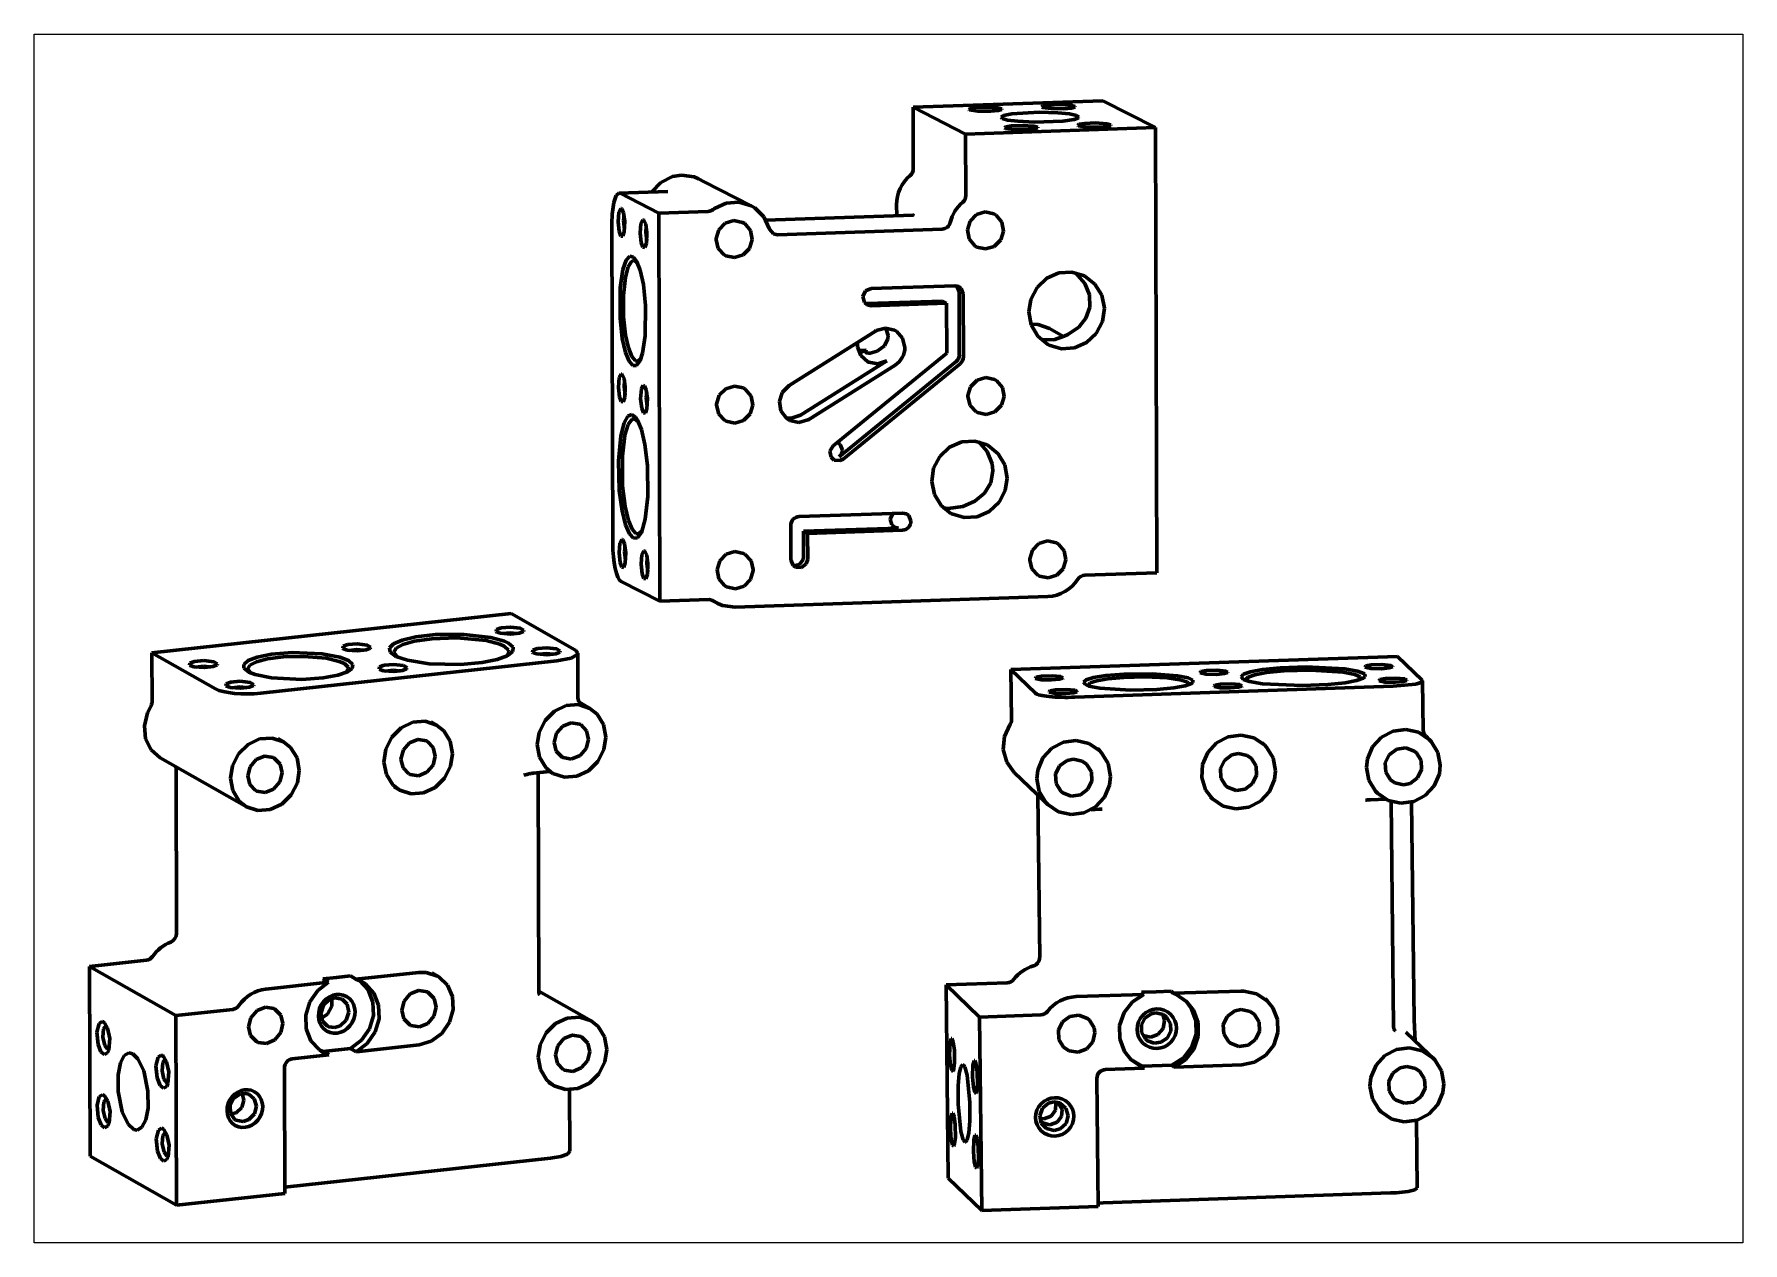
# Model space of a CAD drawing. Header units: millimetres. Extents: x 0 to 297, y 0 to 210.
import ezdxf

# ---------------------------------------------------------------- set-up
doc = ezdxf.new("R2010")
doc.units = ezdxf.units.MM
doc.linetypes.add('K5LT_BASIC', pattern=[0])
doc.linetypes.add('K5LT_THIN', pattern=[0])
doc.layers.add('Системный слой (1)', color=7, linetype='Continuous', true_color=0x909090)

# ---------------------------------------------------------------- blocks, each defined once
blk = doc.blocks.new('U0')
at = {"layer": 'Системный слой (1)', "color": 5, "linetype": 'K5LT_BASIC', "lineweight": 60, "true_color": 0x0000ff}
for p, q in [((63.91, 40.43), (64.32, 42.01)), ((64.32, 42.01), (65.38, 43.25)), ((65.38, 43.25), (66.83, 43.83)), ((66.83, 43.83), (66.89, 43.84)), ((66.89, 43.84), (68.35, 43.6)), ((68.35, 43.6), (68.51, 43.52)), ((68.51, 43.52), (69.53, 42.46)), ((69.53, 42.46), (69.88, 40.95)), ((64.27, 38.92), (63.91, 40.43)), ((65.29, 37.87), (64.27, 38.92)), ((69.48, 39.37), (68.41, 38.13)), ((69.88, 40.95), (69.48, 39.37)), ((65.5, 37.76), (65.29, 37.87)), ((66.96, 37.55), (65.5, 37.76)), ((68.41, 38.13), (66.96, 37.55))]:
    blk.add_line(p, q, dxfattribs=at)
blk = doc.blocks.new('U1')
at = {"layer": 'Системный слой (1)', "color": 5, "linetype": 'K5LT_BASIC', "lineweight": 60, "true_color": 0x0000ff}
for p, q in [((12, 23.01), (12.11, 24.47)), ((12.11, 24.47), (12.56, 25.03)), ((12.56, 25.03), (12.58, 25.03)), ((12.58, 25.03), (12.6, 25.03)), ((12.33, 21.59), (12, 23.01)), ((12.81, 20.92), (12.33, 21.59))]:
    blk.add_line(p, q, dxfattribs=at)
blk = doc.blocks.new('U2')
at = {"layer": 'Системный слой (1)', "color": 5, "linetype": 'K5LT_BASIC', "lineweight": 60, "true_color": 0x0000ff}
for p, q in [((34.43, 96.44), (35.79, 96.59)), ((35.79, 96.59), (37, 96.45))]:
    blk.add_line(p, q, dxfattribs=at)
blk = doc.blocks.new('U3')
at = {"layer": 'Системный слой (1)', "color": 5, "linetype": 'K5LT_BASIC', "lineweight": 60, "true_color": 0x0000ff}
for p, q in [((50.28, 41.27), (51.35, 42.27)), ((51.35, 42.27), (52.27, 42.56)), ((52.27, 42.56), (53.55, 42.32)), ((53.55, 42.32), (53.59, 42.29)), ((53.59, 42.29), (54.41, 41.46)), ((49.83, 39.87), (50.28, 41.27)), ((50.14, 38.51), (49.83, 39.87)), ((54.26, 38.69), (53.2, 37.69)), ((54.72, 40.09), (54.26, 38.69)), ((54.41, 41.46), (54.72, 40.09)), ((50.96, 37.67), (50.14, 38.51)), ((51.24, 37.53), (50.96, 37.67)), ((52.28, 37.4), (51.24, 37.53)), ((53.2, 37.69), (52.28, 37.4))]:
    blk.add_line(p, q, dxfattribs=at)
blk = doc.blocks.new('U4')
at = {"layer": 'Системный слой (1)', "color": 5, "linetype": 'K5LT_BASIC', "lineweight": 60, "true_color": 0x0000ff}
for p, q in [((59.98, 99.7), (60.02, 100.05)), ((60.1, 99.62), (59.98, 99.7)), ((60.02, 100.05), (60.84, 100.34)), ((60.71, 99.41), (60.1, 99.62)), ((62.49, 99.26), (60.71, 99.41)), ((60.84, 100.34), (62.47, 100.47)), ((62.47, 100.47), (64.18, 100.28)), ((64.01, 99.42), (62.49, 99.26)), ((64.74, 99.72), (64.01, 99.42)), ((64.18, 100.28), (64.81, 99.92)), ((64.81, 99.92), (64.74, 99.72))]:
    blk.add_line(p, q, dxfattribs=at)
blk = doc.blocks.new('U5')
at = {"layer": 'Системный слой (1)', "color": 5, "linetype": 'K5LT_BASIC', "lineweight": 60, "true_color": 0x0000ff}
for p, q in [((94.5, 94.62), (94.69, 93.99)), ((94.69, 93.99), (94.76, 93.91))]:
    blk.add_line(p, q, dxfattribs=at)
blk = doc.blocks.new('U6')
at = {"layer": 'Системный слой (1)', "color": 5, "linetype": 'K5LT_BASIC', "lineweight": 60, "true_color": 0x0000ff}
for p, q in [((92.06, 35.49), (93.51, 36.08)), ((93.51, 36.08), (93.57, 36.08)), ((93.57, 36.08), (95.03, 35.84)), ((95.03, 35.84), (95.18, 35.76)), ((95.18, 35.76), (96.21, 34.7)), ((90.59, 32.67), (91, 34.25)), ((90.95, 31.17), (90.59, 32.67)), ((91, 34.25), (92.06, 35.49)), ((96.56, 33.19), (96.16, 31.61)), ((96.21, 34.7), (96.56, 33.19)), ((91.97, 30.11), (90.95, 31.17)), ((92.18, 30), (91.97, 30.11)), ((93.64, 29.79), (92.18, 30)), ((95.09, 30.38), (93.64, 29.79)), ((96.16, 31.61), (95.09, 30.38))]:
    blk.add_line(p, q, dxfattribs=at)
blk = doc.blocks.new('U7')
at = {"layer": 'Системный слой (1)', "color": 5, "linetype": 'K5LT_BASIC', "lineweight": 60, "true_color": 0x0000ff}
for p, q in [((21.21, 18.05), (21.59, 19.58)), ((21.41, 15.94), (21.21, 18.05)), ((21.59, 19.58), (22.14, 19.9)), ((22.14, 19.9), (22.33, 19.84)), ((22.33, 19.84), (22.51, 19.7)), ((22.51, 19.7), (23.07, 18.75)), ((23.07, 18.75), (23.46, 16.99)), ((21.93, 14.66), (21.41, 15.94)), ((23.31, 14.96), (23.08, 14.46)), ((23.46, 16.99), (23.31, 14.96)), ((22.52, 14.16), (21.93, 14.66)), ((23.08, 14.46), (22.52, 14.16))]:
    blk.add_line(p, q, dxfattribs=at)
blk = doc.blocks.new('U8')
at = {"layer": 'Системный слой (1)', "color": 5, "linetype": 'K5LT_BASIC', "lineweight": 60, "true_color": 0x0000ff}
for p, q in [((13.03, 20.87), (12.81, 20.92)), ((13.06, 20.87), (13.03, 20.87))]:
    blk.add_line(p, q, dxfattribs=at)
blk = doc.blocks.new('U9')
at = {"layer": 'Системный слой (1)', "color": 5, "linetype": 'K5LT_BASIC', "lineweight": 60, "true_color": 0x0000ff}
for p, q in [((64.17, 85.63), (65.23, 86.86)), ((65.23, 86.86), (66.68, 87.45)), ((66.68, 87.45), (66.74, 87.46)), ((66.74, 87.46), (68.2, 87.22)), ((68.2, 87.22), (68.36, 87.13)), ((68.36, 87.13), (69.38, 86.07)), ((63.76, 84.05), (64.17, 85.63)), ((64.12, 82.54), (63.76, 84.05)), ((69.73, 84.57), (69.33, 82.99)), ((69.38, 86.07), (69.73, 84.57)), ((65.14, 81.48), (64.12, 82.54)), ((65.35, 81.38), (65.14, 81.48)), ((66.81, 81.16), (65.35, 81.38)), ((68.26, 81.75), (66.81, 81.16)), ((69.33, 82.99), (68.26, 81.75))]:
    blk.add_line(p, q, dxfattribs=at)
blk = doc.blocks.new('U10')
at = {"layer": 'Системный слой (1)', "color": 5, "linetype": 'K5LT_BASIC', "lineweight": 60, "true_color": 0x0000ff}
for p, q in [((16.45, 33.01), (15.63, 32.52)), ((17.16, 32.84), (16.45, 33.01)), ((18.04, 31.97), (17.16, 32.84)), ((14.98, 31.26), (14.58, 29.21)), ((15.63, 32.52), (14.98, 31.26)), ((19.05, 29.87), (18.04, 31.97)), ((19.77, 26.33), (19.05, 29.87)), ((14.58, 29.21), (14.59, 26.27)), ((14.59, 26.27), (15.32, 22.73)), ((19.79, 23.39), (19.77, 26.33)), ((15.32, 22.73), (16.32, 20.63)), ((18.74, 20.08), (19.39, 21.34)), ((19.39, 21.34), (19.79, 23.39)), ((16.32, 20.63), (17.3, 19.71)), ((17.3, 19.71), (17.91, 19.59)), ((17.91, 19.59), (18.74, 20.08))]:
    blk.add_line(p, q, dxfattribs=at)
blk = doc.blocks.new('U11')
at = {"layer": 'Системный слой (1)', "color": 5, "linetype": 'K5LT_BASIC', "lineweight": 60, "true_color": 0x0000ff}
for p, q in [((12.99, 33.57), (12.77, 33.62)), ((13.01, 33.57), (12.99, 33.57))]:
    blk.add_line(p, q, dxfattribs=at)
blk = doc.blocks.new('U12')
at = {"layer": 'Системный слой (1)', "color": 5, "linetype": 'K5LT_BASIC', "lineweight": 60, "true_color": 0x0000ff}
for p, q in [((99.22, 31.45), (99.55, 33.58)), ((87.61, 32.28), (88, 30.1)), ((88, 30.1), (89.11, 28.28)), ((98.16, 29.37), (99.22, 31.45)), ((89.11, 28.28), (90.36, 27.28)), ((90.36, 27.28), (92.35, 26.64)), ((92.35, 26.64), (94.49, 26.8)), ((94.49, 26.8), (96.51, 27.75)), ((96.51, 27.75), (98.16, 29.37))]:
    blk.add_line(p, q, dxfattribs=at)
blk = doc.blocks.new('U13')
at = {"layer": 'Системный слой (1)', "color": 5, "linetype": 'K5LT_BASIC', "lineweight": 60, "true_color": 0x0000ff}
for p, q in [((37.53, 82.72), (38.59, 83.96)), ((38.59, 83.96), (40.04, 84.55)), ((40.04, 84.55), (40.1, 84.56)), ((40.1, 84.56), (41.56, 84.31)), ((41.56, 84.31), (41.71, 84.23)), ((41.71, 84.23), (42.74, 83.17)), ((42.74, 83.17), (43.09, 81.66)), ((37.12, 81.15), (37.53, 82.72)), ((37.48, 79.64), (37.12, 81.15)), ((43.09, 81.66), (42.69, 80.09)), ((38.5, 78.58), (37.48, 79.64)), ((38.71, 78.47), (38.5, 78.58)), ((40.17, 78.26), (38.71, 78.47)), ((41.62, 78.85), (40.17, 78.26)), ((42.69, 80.09), (41.62, 78.85))]:
    blk.add_line(p, q, dxfattribs=at)
blk = doc.blocks.new('U14')
at = {"layer": 'Системный слой (1)', "color": 5, "linetype": 'K5LT_BASIC', "lineweight": 60, "true_color": 0x0000ff}
for p, q in [((63.81, 89.49), (62.17, 87.87)), ((65.84, 90.44), (63.81, 89.49)), ((67.98, 90.61), (65.84, 90.44)), ((69.96, 89.96), (67.98, 90.61)), ((71.22, 88.96), (69.96, 89.96)), ((62.17, 87.87), (61.11, 85.79)), ((72.33, 87.14), (71.22, 88.96)), ((72.72, 84.96), (72.33, 87.14)), ((61.11, 85.79), (60.78, 83.52)), ((60.78, 83.52), (61.22, 81.35)), ((72.39, 82.83), (72.72, 84.96)), ((61.22, 81.35), (62.37, 79.56)), ((69.69, 79.13), (71.33, 80.75)), ((71.33, 80.75), (72.39, 82.83)), ((62.37, 79.56), (63.54, 78.66)), ((63.54, 78.66), (65.52, 78.01)), ((65.52, 78.01), (67.66, 78.18)), ((67.66, 78.18), (69.69, 79.13))]:
    blk.add_line(p, q, dxfattribs=at)
blk = doc.blocks.new('U15')
at = {"layer": 'Системный слой (1)', "color": 5, "linetype": 'K5LT_BASIC', "lineweight": 60, "true_color": 0x0000ff}
for p, q in [((86.62, 102.61), (86.67, 102.95)), ((86.74, 102.52), (86.62, 102.61)), ((86.67, 102.95), (87.48, 103.24)), ((87.35, 102.31), (86.74, 102.52)), ((89.13, 102.16), (87.35, 102.31)), ((87.48, 103.24), (89.11, 103.37)), ((89.11, 103.37), (90.82, 103.18)), ((90.65, 102.33), (89.13, 102.16)), ((91.38, 102.62), (90.65, 102.33)), ((90.82, 103.18), (91.45, 102.83)), ((91.45, 102.83), (91.38, 102.62))]:
    blk.add_line(p, q, dxfattribs=at)
blk = doc.blocks.new('U16')
at = {"layer": 'Системный слой (1)', "color": 5, "linetype": 'K5LT_BASIC', "lineweight": 60, "true_color": 0x0000ff}
for p, q in [((61.78, 103.36), (62.48, 104.06)), ((62.48, 104.06), (63.98, 104.71)), ((63.98, 104.71), (66.35, 105.27)), ((66.35, 105.27), (69.76, 105.67)), ((69.76, 105.67), (74.69, 105.72)), ((74.69, 105.72), (79.38, 105.19)), ((79.38, 105.19), (81.73, 104.53)), ((81.73, 104.53), (82.44, 104.2)), ((82.44, 104.2), (83.24, 103.47)), ((61.88, 102.63), (61.78, 103.36)), ((62.82, 101.91), (61.88, 102.63)), ((62.89, 101.88), (62.82, 101.91)), ((64.91, 101.21), (62.89, 101.88)), ((68.67, 100.62), (64.91, 101.21)), ((80.49, 101.35), (77.86, 100.82)), ((82.23, 101.98), (80.49, 101.35)), ((82.36, 102.05), (82.23, 101.98)), ((83.2, 102.75), (82.36, 102.05)), ((83.24, 103.47), (83.2, 102.75)), ((74.1, 100.49), (68.67, 100.62)), ((77.86, 100.82), (74.1, 100.49))]:
    blk.add_line(p, q, dxfattribs=at)
blk = doc.blocks.new('U17')
at = {"layer": 'Системный слой (1)', "color": 5, "linetype": 'K5LT_BASIC', "lineweight": 60, "true_color": 0x0000ff}
for p, q in [((54.52, 103.93), (56.15, 104.06)), ((56.15, 104.06), (57.86, 103.87)), ((53.66, 103.3), (53.7, 103.64)), ((53.78, 103.21), (53.66, 103.3)), ((53.7, 103.64), (54.52, 103.93)), ((54.39, 103), (53.78, 103.21)), ((56.17, 102.86), (54.39, 103)), ((57.69, 103.02), (56.17, 102.86)), ((58.42, 103.31), (57.69, 103.02)), ((57.86, 103.87), (58.49, 103.52)), ((58.49, 103.52), (58.42, 103.31))]:
    blk.add_line(p, q, dxfattribs=at)
blk = doc.blocks.new('U18')
at = {"layer": 'Системный слой (1)', "color": 5, "linetype": 'K5LT_BASIC', "lineweight": 60, "true_color": 0x0000ff}
for p, q in [((37.17, 86.58), (35.52, 84.96)), ((39.19, 87.54), (37.17, 86.58)), ((41.34, 87.7), (39.19, 87.54)), ((43.32, 87.06), (41.34, 87.7)), ((44.58, 86.06), (43.32, 87.06)), ((35.52, 84.96), (34.47, 82.88)), ((45.69, 84.24), (44.58, 86.06)), ((46.08, 82.06), (45.69, 84.24)), ((34.47, 82.88), (34.14, 80.75))]:
    blk.add_line(p, q, dxfattribs=at)
blk = doc.blocks.new('U19')
at = {"layer": 'Системный слой (1)', "color": 5, "linetype": 'K5LT_BASIC', "lineweight": 60, "true_color": 0x0000ff}
for p, q in [((57.04, 45.32), (55.94, 45.8)), ((57.58, 44.97), (57.04, 45.32)), ((59.06, 43.37), (57.58, 44.97)), ((59.88, 41.28), (59.06, 43.37)), ((59.25, 36.63), (59.94, 38.94)), ((59.94, 38.94), (59.88, 41.28)), ((57.87, 34.64), (59.25, 36.63)), ((55.99, 33.2), (57.87, 34.64))]:
    blk.add_line(p, q, dxfattribs=at)
blk = doc.blocks.new('U20')
at = {"layer": 'Системный слой (1)', "color": 5, "linetype": 'K5LT_BASIC', "lineweight": 60, "true_color": 0x0000ff}
for p, q in [((38.66, 100.95), (40.54, 101.45)), ((40.54, 101.45), (43.26, 101.81)), ((43.26, 101.81), (46.87, 101.9)), ((46.87, 101.9), (50.78, 101.56)), ((50.78, 101.56), (53.03, 101.03)), ((53.03, 101.03), (53.92, 100.64)), ((37.13, 99.73), (37.48, 100.34)), ((37.14, 99.61), (37.13, 99.73)), ((37.7, 98.97), (37.14, 99.61)), ((37.48, 100.34), (38.66, 100.95)), ((53.92, 100.64), (54.59, 100)), ((54.27, 99.18), (54.06, 99.03)), ((54.63, 99.79), (54.27, 99.18)), ((54.59, 100), (54.63, 99.79))]:
    blk.add_line(p, q, dxfattribs=at)
blk = doc.blocks.new('U21')
at = {"layer": 'Системный слой (1)', "color": 5, "linetype": 'K5LT_BASIC', "lineweight": 60, "true_color": 0x0000ff}
for p, q in [((36.42, 100.51), (37.2, 101.16)), ((37.2, 101.16), (38.78, 101.76)), ((38.78, 101.76), (41.25, 102.25)), ((41.25, 102.25), (44.85, 102.54)), ((44.85, 102.54), (50.05, 102.34)), ((50.05, 102.34), (53.15, 101.76)), ((53.15, 101.76), (54.65, 101.17)), ((54.65, 101.17), (55.38, 100.49)), ((36.44, 99.83), (36.42, 100.51)), ((37.3, 99.15), (36.44, 99.83)), ((38.39, 98.73), (37.3, 99.15)), ((41.28, 98.14), (38.39, 98.73)), ((46.55, 97.87), (41.28, 98.14)), ((50.26, 98.14), (46.55, 97.87)), ((52.81, 98.62), (50.26, 98.14)), ((54.46, 99.21), (52.81, 98.62)), ((55.26, 99.81), (54.46, 99.21)), ((55.38, 100.49), (55.26, 99.81))]:
    blk.add_line(p, q, dxfattribs=at)
blk = doc.blocks.new('U22')
at = {"layer": 'Системный слой (1)', "color": 5, "linetype": 'K5LT_BASIC', "lineweight": 60, "true_color": 0x0000ff}
for p, q in [((54.76, 102.94), (56.11, 103.09)), ((56.11, 103.09), (57.33, 102.95))]:
    blk.add_line(p, q, dxfattribs=at)
blk = doc.blocks.new('U23')
at = {"layer": 'Системный слой (1)', "color": 5, "linetype": 'K5LT_BASIC', "lineweight": 60, "true_color": 0x0000ff}
for p, q in [((10.89, 36.59), (11.27, 38.12)), ((11.1, 34.48), (10.89, 36.59)), ((11.27, 38.12), (11.83, 38.44)), ((11.83, 38.44), (12.02, 38.37)), ((12.02, 38.37), (12.2, 38.24)), ((12.2, 38.24), (12.76, 37.29)), ((12.76, 37.29), (13.14, 35.52)), ((11.61, 33.2), (11.1, 34.48)), ((12.21, 32.7), (11.61, 33.2)), ((12.77, 33), (12.21, 32.7)), ((12.99, 33.5), (12.77, 33)), ((13.14, 35.52), (12.99, 33.5))]:
    blk.add_line(p, q, dxfattribs=at)
blk = doc.blocks.new('U24')
at = {"layer": 'Системный слой (1)', "color": 5, "linetype": 'K5LT_BASIC', "lineweight": 60, "true_color": 0x0000ff}
for p, q in [((11.95, 35.71), (12.07, 37.16)), ((12.28, 34.28), (11.95, 35.71)), ((12.07, 37.16), (12.52, 37.73)), ((12.52, 37.73), (12.53, 37.73)), ((12.53, 37.73), (12.56, 37.73)), ((12.77, 33.62), (12.28, 34.28))]:
    blk.add_line(p, q, dxfattribs=at)
blk = doc.blocks.new('U25')
at = {"layer": 'Системный слой (1)', "color": 5, "linetype": 'K5LT_BASIC', "lineweight": 60, "true_color": 0x0000ff}
for p, q in [((10.94, 23.89), (11.32, 25.42)), ((11.14, 21.78), (10.94, 23.89)), ((11.32, 25.42), (11.87, 25.74)), ((11.87, 25.74), (12.06, 25.68)), ((12.06, 25.68), (12.24, 25.54)), ((12.24, 25.54), (12.8, 24.59)), ((12.8, 24.59), (13.19, 22.83)), ((11.66, 20.51), (11.14, 21.78)), ((13.04, 20.8), (12.81, 20.3)), ((13.19, 22.83), (13.04, 20.8)), ((12.25, 20), (11.66, 20.51)), ((12.81, 20.3), (12.25, 20))]:
    blk.add_line(p, q, dxfattribs=at)
blk = doc.blocks.new('U26')
at = {"layer": 'Системный слой (1)', "color": 5, "linetype": 'K5LT_BASIC', "lineweight": 60, "true_color": 0x0000ff}
for p, q in [((91.52, 14.98), (89.77, 14.68)), ((92.7, 15.43), (91.52, 14.98)), ((93.09, 15.93), (92.7, 15.43))]:
    blk.add_line(p, q, dxfattribs=at)
blk = doc.blocks.new('U27')
at = {"layer": 'Системный слой (1)', "color": 5, "linetype": 'K5LT_BASIC', "lineweight": 60, "true_color": 0x0000ff}
for p, q in [((90.85, 101.1), (93.35, 101.6)), ((93.35, 101.6), (94.33, 102.14)), ((94.08, 102.99), (93.99, 103.04)), ((94.48, 102.46), (94.08, 102.99)), ((94.33, 102.14), (94.48, 102.46))]:
    blk.add_line(p, q, dxfattribs=at)
blk = doc.blocks.new('U28')
at = {"layer": 'Системный слой (1)', "color": 5, "linetype": 'K5LT_BASIC', "lineweight": 60, "true_color": 0x0000ff}
for p, q in [((56.59, 45.54), (56.53, 45.58)), ((58.07, 43.93), (56.59, 45.54)), ((58.89, 41.84), (58.07, 43.93)), ((58.96, 39.5), (58.89, 41.84)), ((58.26, 37.19), (58.96, 39.5)), ((56.89, 35.2), (58.26, 37.19)), ((55, 33.76), (56.89, 35.2))]:
    blk.add_line(p, q, dxfattribs=at)
blk = doc.blocks.new('U29')
at = {"layer": 'Системный слой (1)', "color": 5, "linetype": 'K5LT_BASIC', "lineweight": 60, "true_color": 0x0000ff}
for p, q in [((22.22, 29.87), (22.34, 31.32)), ((22.55, 28.44), (22.22, 29.87)), ((22.34, 31.32), (22.79, 31.89)), ((22.79, 31.89), (22.8, 31.89)), ((22.8, 31.89), (22.83, 31.89)), ((23.04, 27.78), (22.55, 28.44))]:
    blk.add_line(p, q, dxfattribs=at)
blk = doc.blocks.new('U30')
at = {"layer": 'Системный слой (1)', "color": 5, "linetype": 'K5LT_BASIC', "lineweight": 60, "true_color": 0x0000ff}
for p, q in [((23.26, 27.73), (23.04, 27.78)), ((23.28, 27.73), (23.26, 27.73))]:
    blk.add_line(p, q, dxfattribs=at)
blk = doc.blocks.new('U31')
at = {"layer": 'Системный слой (1)', "color": 5, "linetype": 'K5LT_BASIC', "lineweight": 60, "true_color": 0x0000ff}
for p, q in [((51.17, 45.28), (49.28, 43.84)), ((47.91, 41.85), (47.21, 39.54)), ((49.28, 43.84), (47.91, 41.85)), ((47.21, 39.54), (47.28, 37.2)), ((47.28, 37.2), (48.1, 35.11)), ((48.1, 35.11), (49.58, 33.51)), ((49.58, 33.51), (50.12, 33.15)), ((50.12, 33.15), (51.21, 32.68))]:
    blk.add_line(p, q, dxfattribs=at)
blk = doc.blocks.new('U32')
at = {"layer": 'Системный слой (1)', "color": 5, "linetype": 'K5LT_BASIC', "lineweight": 60, "true_color": 0x0000ff}
for p, q in [((21.16, 30.74), (21.54, 32.27)), ((21.37, 28.64), (21.16, 30.74)), ((21.54, 32.27), (22.1, 32.6)), ((22.1, 32.6), (22.29, 32.53)), ((22.29, 32.53), (22.47, 32.4)), ((22.47, 32.4), (23.03, 31.45)), ((23.03, 31.45), (23.41, 29.68)), ((21.88, 27.36), (21.37, 28.64)), ((22.48, 26.86), (21.88, 27.36)), ((23.04, 27.16), (22.48, 26.86)), ((23.26, 27.66), (23.04, 27.16)), ((23.41, 29.68), (23.26, 27.66))]:
    blk.add_line(p, q, dxfattribs=at)
blk = doc.blocks.new('U33')
at = {"layer": 'Системный слой (1)', "color": 5, "linetype": 'K5LT_BASIC', "lineweight": 60, "true_color": 0x0000ff}
for p, q in [((51.72, 41.11), (51.76, 42.45)), ((49.92, 39.04), (51, 39.73)), ((51, 39.73), (51.72, 41.11))]:
    blk.add_line(p, q, dxfattribs=at)
blk = doc.blocks.new('U34')
at = {"layer": 'Системный слой (1)', "color": 5, "linetype": 'K5LT_BASIC', "lineweight": 60, "true_color": 0x0000ff}
for p, q in [((36.47, 24.79), (36.09, 23.49)), ((36.13, 25.92), (36.47, 24.79)), ((34.47, 22.44), (34.15, 22.44)), ((35.09, 22.61), (34.47, 22.44)), ((36.09, 23.49), (35.09, 22.61))]:
    blk.add_line(p, q, dxfattribs=at)
blk = doc.blocks.new('U35')
at = {"layer": 'Системный слой (1)', "color": 5, "linetype": 'K5LT_BASIC', "lineweight": 60, "true_color": 0x0000ff}
for p, q in [((61.08, 99.34), (62.43, 99.5)), ((62.43, 99.5), (63.65, 99.35))]:
    blk.add_line(p, q, dxfattribs=at)
blk = doc.blocks.new('U36')
at = {"layer": 'Системный слой (1)', "color": 5, "linetype": 'K5LT_BASIC', "lineweight": 60, "true_color": 0x0000ff}
for p, q in [((90.81, 88.53), (91.88, 89.77)), ((91.88, 89.77), (93.32, 90.36)), ((93.32, 90.36), (94.79, 90.14)), ((94.79, 90.14), (95, 90.04)), ((95, 90.04), (96.02, 88.98)), ((90.41, 86.95), (90.81, 88.53)), ((90.76, 85.45), (90.41, 86.95)), ((96.38, 87.47), (95.97, 85.89)), ((96.02, 88.98), (96.38, 87.47)), ((91.78, 84.39), (90.76, 85.45)), ((91.94, 84.3), (91.78, 84.39)), ((93.4, 84.06), (91.94, 84.3)), ((93.46, 84.07), (93.4, 84.06)), ((94.91, 84.66), (93.46, 84.07)), ((95.97, 85.89), (94.91, 84.66))]:
    blk.add_line(p, q, dxfattribs=at)
blk = doc.blocks.new('U37')
at = {"layer": 'Системный слой (1)', "color": 5, "linetype": 'K5LT_BASIC', "lineweight": 60, "true_color": 0x0000ff}
for p, q in [((23.3, 15.03), (23.08, 15.08)), ((23.33, 15.03), (23.3, 15.03))]:
    blk.add_line(p, q, dxfattribs=at)
blk = doc.blocks.new('U38')
at = {"layer": 'Системный слой (1)', "color": 5, "linetype": 'K5LT_BASIC', "lineweight": 60, "true_color": 0x0000ff}
for p, q in [((37.27, 37.53), (37.68, 39.1)), ((37.68, 39.1), (38.74, 40.34)), ((38.74, 40.34), (40.19, 40.93)), ((40.19, 40.93), (41.66, 40.72)), ((41.66, 40.72), (41.86, 40.61)), ((41.86, 40.61), (42.89, 39.55)), ((42.89, 39.55), (43.24, 38.11)), ((37.63, 36.02), (37.27, 37.53)), ((38.65, 34.96), (37.63, 36.02)), ((42.87, 36.53), (41.83, 35.27)), ((43.24, 38.11), (42.87, 36.53)), ((38.91, 34.83), (38.65, 34.96)), ((40.39, 34.65), (38.91, 34.83)), ((41.83, 35.27), (40.39, 34.65))]:
    blk.add_line(p, q, dxfattribs=at)
blk = doc.blocks.new('U39')
at = {"layer": 'Системный слой (1)', "color": 5, "linetype": 'K5LT_BASIC', "lineweight": 60, "true_color": 0x0000ff}
for p, q in [((87.72, 102.25), (89.07, 102.4)), ((89.07, 102.4), (90.29, 102.26))]:
    blk.add_line(p, q, dxfattribs=at)
blk = doc.blocks.new('U40')
at = {"layer": 'Системный слой (1)', "color": 5, "linetype": 'K5LT_BASIC', "lineweight": 60, "true_color": 0x0000ff}
for p, q in [((92.67, 39.06), (90.64, 38.11)), ((94.81, 39.23), (92.67, 39.06)), ((96.79, 38.58), (94.81, 39.23)), ((88.99, 36.49), (87.94, 34.41)), ((90.64, 38.11), (88.99, 36.49)), ((98.05, 37.58), (96.79, 38.58)), ((99.16, 35.77), (98.05, 37.58)), ((99.55, 33.58), (99.16, 35.77)), ((87.94, 34.41), (87.61, 32.28))]:
    blk.add_line(p, q, dxfattribs=at)
blk = doc.blocks.new('U41')
at = {"layer": 'Системный слой (1)', "color": 5, "linetype": 'K5LT_BASIC', "lineweight": 60, "true_color": 0x0000ff}
for p, q in [((90.45, 92.39), (88.81, 90.77)), ((92.48, 93.34), (90.45, 92.39)), ((94.62, 93.51), (92.48, 93.34)), ((96.6, 92.86), (94.62, 93.51)), ((97.86, 91.86), (96.6, 92.86)), ((88.81, 90.77), (87.75, 88.69)), ((98.97, 90.05), (97.86, 91.86)), ((99.36, 87.86), (98.97, 90.05)), ((87.75, 88.69), (87.42, 86.56))]:
    blk.add_line(p, q, dxfattribs=at)
blk = doc.blocks.new('U42')
at = {"layer": 'Системный слой (1)', "color": 5, "linetype": 'K5LT_BASIC', "lineweight": 60, "true_color": 0x0000ff}
for p, q in [((81.71, 103.67), (82.46, 102.97)), ((82.13, 102.01), (81.83, 101.8)), ((82.52, 102.7), (82.13, 102.01)), ((82.46, 102.97), (82.52, 102.7))]:
    blk.add_line(p, q, dxfattribs=at)
blk = doc.blocks.new('U43')
at = {"layer": 'Системный слой (1)', "color": 5, "linetype": 'K5LT_BASIC', "lineweight": 60, "true_color": 0x0000ff}
for p, q in [((81.16, 106.83), (82.79, 106.97)), ((82.79, 106.97), (84.5, 106.78)), ((80.3, 106.2), (80.35, 106.55)), ((80.42, 106.12), (80.3, 106.2)), ((80.35, 106.55), (81.16, 106.83)), ((81.03, 105.91), (80.42, 106.12)), ((82.81, 105.76), (81.03, 105.91)), ((84.33, 105.92), (82.81, 105.76)), ((85.06, 106.22), (84.33, 105.92)), ((84.5, 106.78), (85.13, 106.42)), ((85.13, 106.42), (85.06, 106.22))]:
    blk.add_line(p, q, dxfattribs=at)
blk = doc.blocks.new('U44')
at = {"layer": 'Системный слой (1)', "color": 5, "linetype": 'K5LT_BASIC', "lineweight": 60, "true_color": 0x0000ff}
for p, q in [((28.11, 100.04), (29.47, 100.19)), ((29.47, 100.19), (30.68, 100.04))]:
    blk.add_line(p, q, dxfattribs=at)
blk = doc.blocks.new('U45')
at = {"layer": 'Системный слой (1)', "color": 5, "linetype": 'K5LT_BASIC', "lineweight": 60, "true_color": 0x0000ff}
for p, q in [((19.7, 92.06), (20.23, 93.09)), ((19.15, 89.82), (19.7, 92.06)), ((19.36, 87.59), (19.15, 89.82)), ((20.31, 85.67), (19.36, 87.59)), ((21.88, 84.29), (20.31, 85.67))]:
    blk.add_line(p, q, dxfattribs=at)
blk = doc.blocks.new('U46')
at = {"layer": 'Системный слой (1)', "color": 5, "linetype": 'K5LT_BASIC', "lineweight": 60, "true_color": 0x0000ff}
for p, q in [((87.42, 86.56), (87.81, 84.38)), ((99.03, 85.73), (99.36, 87.86)), ((87.81, 84.38), (88.92, 82.56)), ((96.33, 82.03), (97.97, 83.65)), ((97.97, 83.65), (99.03, 85.73)), ((88.92, 82.56), (90.18, 81.56)), ((90.18, 81.56), (92.16, 80.92)), ((92.16, 80.92), (94.3, 81.08)), ((94.3, 81.08), (96.33, 82.03))]:
    blk.add_line(p, q, dxfattribs=at)
blk = doc.blocks.new('U47')
at = {"layer": 'Системный слой (1)', "color": 5, "linetype": 'K5LT_BASIC', "lineweight": 60, "true_color": 0x0000ff}
for p, q in [((81.4, 105.84), (82.75, 106)), ((82.75, 106), (83.97, 105.85))]:
    blk.add_line(p, q, dxfattribs=at)
blk = doc.blocks.new('U48')
at = {"layer": 'Системный слой (1)', "color": 5, "linetype": 'K5LT_BASIC', "lineweight": 60, "true_color": 0x0000ff}
for p, q in [((27.06, 100.74), (27.88, 101.03)), ((27.88, 101.03), (29.51, 101.16)), ((29.51, 101.16), (31.21, 100.97)), ((27.02, 100.39), (27.06, 100.74)), ((27.14, 100.31), (27.02, 100.39)), ((27.75, 100.1), (27.14, 100.31)), ((29.53, 99.95), (27.75, 100.1)), ((31.05, 100.11), (29.53, 99.95)), ((31.78, 100.41), (31.05, 100.11)), ((31.21, 100.97), (31.85, 100.62)), ((31.85, 100.62), (31.78, 100.41))]:
    blk.add_line(p, q, dxfattribs=at)
blk = doc.blocks.new('U49')
at = {"layer": 'Системный слой (1)', "color": 5, "linetype": 'K5LT_BASIC', "lineweight": 60, "true_color": 0x0000ff}
for p, q in [((33.34, 96.8), (33.38, 97.15)), ((33.46, 96.72), (33.34, 96.8)), ((33.38, 97.15), (34.2, 97.43)), ((34.07, 96.51), (33.46, 96.72)), ((35.85, 96.36), (34.07, 96.51)), ((34.2, 97.43), (35.83, 97.57)), ((35.83, 97.57), (37.53, 97.38)), ((37.37, 96.52), (35.85, 96.36)), ((38.1, 96.82), (37.37, 96.52)), ((37.53, 97.38), (38.17, 97.02)), ((38.17, 97.02), (38.1, 96.82))]:
    blk.add_line(p, q, dxfattribs=at)
blk = doc.blocks.new('U50')
at = {"layer": 'Системный слой (1)', "color": 5, "linetype": 'K5LT_BASIC', "lineweight": 60, "true_color": 0x0000ff}
for p, q in [((68.13, 46.99), (66.88, 46.99)), ((70.11, 46.34), (68.13, 46.99)), ((70.33, 46.21), (70.11, 46.34)), ((71.84, 44.76), (70.33, 46.21)), ((72.7, 42.78), (71.84, 44.76)), ((72.82, 40.53), (72.7, 42.78)), ((72.18, 38.31), (72.82, 40.53)), ((69.03, 35.03), (70.86, 36.39)), ((70.86, 36.39), (72.18, 38.31)), ((66.92, 34.39), (69.03, 35.03))]:
    blk.add_line(p, q, dxfattribs=at)
blk = doc.blocks.new('U51')
at = {"layer": 'Системный слой (1)', "color": 5, "linetype": 'K5LT_BASIC', "lineweight": 60, "true_color": 0x0000ff}
for p, q in [((34.14, 80.75), (34.53, 78.57)), ((45.75, 79.93), (46.08, 82.06)), ((34.53, 78.57), (35.64, 76.75)), ((43.04, 76.23), (44.69, 77.85)), ((44.69, 77.85), (45.75, 79.93)), ((35.64, 76.75), (36.89, 75.76)), ((36.89, 75.76), (38.88, 75.11)), ((38.88, 75.11), (41.02, 75.27)), ((41.02, 75.27), (43.04, 76.23))]:
    blk.add_line(p, q, dxfattribs=at)
blk = doc.blocks.new('U52')
at = {"layer": 'Системный слой (1)', "color": 5, "linetype": 'K5LT_BASIC', "lineweight": 60, "true_color": 0x0000ff}
for p, q in [((62.92, 103.32), (64.1, 103.97)), ((64.1, 103.97), (66.12, 104.54)), ((66.12, 104.54), (69.12, 104.97)), ((69.12, 104.97), (73.46, 105.12)), ((73.46, 105.12), (78.54, 104.65)), ((78.54, 104.65), (80.94, 104.02)), ((80.94, 104.02), (81.71, 103.67)), ((62.52, 102.63), (62.92, 103.32)), ((62.56, 102.43), (62.52, 102.63)), ((63.22, 101.73), (62.56, 102.43))]:
    blk.add_line(p, q, dxfattribs=at)
blk = doc.blocks.new('U53')
at = {"layer": 'Системный слой (1)', "color": 5, "linetype": 'K5LT_BASIC', "lineweight": 60, "true_color": 0x0000ff}
for p, q in [((22.27, 17.17), (22.38, 18.62)), ((22.38, 18.62), (22.83, 19.19)), ((22.83, 19.19), (22.85, 19.19)), ((22.85, 19.19), (22.87, 19.19)), ((22.59, 15.74), (22.27, 17.17)), ((23.08, 15.08), (22.59, 15.74))]:
    blk.add_line(p, q, dxfattribs=at)
blk = doc.blocks.new('U54')
at = {"layer": 'Системный слой (1)', "color": 5, "linetype": 'K5LT_BASIC', "lineweight": 60, "true_color": 0x0000ff}
for p, q in [((34.08, 23.88), (34.73, 25.12)), ((34.12, 22.52), (34.08, 23.88)), ((34.73, 25.12), (35.88, 25.86)), ((35.88, 25.86), (36.74, 25.95)), ((36.74, 25.95), (37.29, 25.83)), ((37.29, 25.83), (38.26, 25.04)), ((38.26, 25.04), (38.62, 23.76)), ((38.62, 23.76), (38.27, 22.42)), ((34.82, 21.5), (34.12, 22.52)), ((35.08, 21.32), (34.82, 21.5)), ((36.32, 21.08), (35.08, 21.32)), ((37.3, 21.41), (36.32, 21.08)), ((38.27, 22.42), (37.3, 21.41))]:
    blk.add_line(p, q, dxfattribs=at)
blk = doc.blocks.new('U56')
at = {"layer": 'Системный слой (1)', "color": 5, "linetype": 'K5LT_BASIC', "lineweight": 60, "true_color": 0x0000ff}
for p, q in [((181.03, 168.55), (182.63, 166.69)), ((182.63, 166.69), (183.42, 164.72)), ((183.42, 164.72), (183.49, 162.58)), ((182.82, 160.66), (181.6, 159.11)), ((183.49, 162.58), (182.82, 160.66)), ((179.7, 157.82), (179.03, 157.53)), ((181.6, 159.11), (179.7, 157.82))]:
    blk.add_line(p, q, dxfattribs=at)
blk = doc.blocks.new('U57')
at = {"layer": 'Системный слой (1)', "color": 5, "linetype": 'K5LT_BASIC', "lineweight": 60, "true_color": 0x0000ff}
for p, q in [((102.46, 177.61), (102.55, 178.5)), ((102.63, 176.06), (102.46, 177.61))]:
    blk.add_line(p, q, dxfattribs=at)
blk = doc.blocks.new('U58')
at = {"layer": 'Системный слой (1)', "color": 5, "linetype": 'K5LT_BASIC', "lineweight": 60, "true_color": 0x0000ff}
for p, q in [((101.58, 148.63), (101.71, 150.33)), ((101.75, 146.99), (101.58, 148.63)), ((101.71, 150.33), (102.04, 150.95)), ((102.04, 150.95), (102.16, 150.94)), ((102.16, 150.94), (102.23, 150.89)), ((102.23, 150.89), (102.54, 150.18)), ((102.54, 150.18), (102.74, 148.68)), ((102.74, 148.68), (102.66, 146.89)), ((102.05, 146.17), (101.75, 146.99)), ((102.39, 146.12), (102.05, 146.17)), ((102.66, 146.89), (102.39, 146.12))]:
    blk.add_line(p, q, dxfattribs=at)
blk = doc.blocks.new('U59')
at = {"layer": 'Системный слой (1)', "color": 5, "linetype": 'K5LT_BASIC', "lineweight": 60, "true_color": 0x0000ff}
for p, q in [((131.54, 118.69), (131.92, 117.71)), ((131.92, 117.71), (132.32, 117.41)), ((132.32, 117.41), (133.36, 117.31)), ((133.36, 117.31), (134.21, 117.96)), ((134.21, 117.96), (134.46, 118.79))]:
    blk.add_line(p, q, dxfattribs=at)
blk = doc.blocks.new('U60')
at = {"layer": 'Системный слой (1)', "color": 5, "linetype": 'K5LT_BASIC', "lineweight": 60, "true_color": 0x0000ff}
for p, q in [((143.12, 155.69), (143.12, 156.45)), ((143.7, 154.15), (143.12, 155.69)), ((144.91, 153.08), (143.7, 154.15)), ((145.06, 153.01), (144.91, 153.08)), ((146.66, 152.74), (145.06, 153.01)), ((148.21, 153.26), (146.66, 152.74))]:
    blk.add_line(p, q, dxfattribs=at)
blk = doc.blocks.new('U61')
at = {"layer": 'Системный слой (1)', "color": 5, "linetype": 'K5LT_BASIC', "lineweight": 60, "true_color": 0x0000ff}
for p, q in [((160.73, 166.14), (160.04, 166.29)), ((161.12, 165.84), (160.73, 166.14)), ((161.5, 164.86), (161.12, 165.84))]:
    blk.add_line(p, q, dxfattribs=at)
blk = doc.blocks.new('U62')
at = {"layer": 'Системный слой (1)', "color": 5, "linetype": 'K5LT_BASIC', "lineweight": 60, "true_color": 0x0000ff}
for p, q in [((101.14, 181.98), (100.73, 180.78)), ((101.64, 182.39), (101.14, 181.98)), ((101.83, 182.35), (101.64, 182.39)), ((100.45, 178.73), (100.4, 177.13)), ((100.73, 180.78), (100.45, 178.73))]:
    blk.add_line(p, q, dxfattribs=at)
blk = doc.blocks.new('U63')
at = {"layer": 'Системный слой (1)', "color": 5, "linetype": 'K5LT_BASIC', "lineweight": 60, "true_color": 0x0000ff}
for p, q in [((175.18, 197.34), (175.38, 197.53)), ((175.24, 197.3), (175.18, 197.34)), ((175.32, 197.26), (175.24, 197.3)), ((176.77, 197.06), (175.32, 197.26)), ((175.38, 197.53), (176.36, 197.69)), ((176.36, 197.69), (178.22, 197.76)), ((178.98, 197.05), (176.77, 197.06)), ((178.22, 197.76), (180.21, 197.64)), ((180.34, 197.17), (178.98, 197.05)), ((180.21, 197.64), (180.92, 197.44)), ((180.92, 197.35), (180.34, 197.17)), ((180.92, 197.44), (180.92, 197.35))]:
    blk.add_line(p, q, dxfattribs=at)
blk = doc.blocks.new('U64')
at = {"layer": 'Системный слой (1)', "color": 5, "linetype": 'K5LT_BASIC', "lineweight": 60, "true_color": 0x0000ff}
for p, q in [((169.95, 196.16), (168.5, 195.86)), ((174.68, 196.44), (169.95, 196.16)), ((177.93, 196.35), (174.68, 196.44)), ((179.98, 196.14), (177.93, 196.35)), ((181.17, 195.89), (179.98, 196.14)), ((168.5, 195.86), (168.07, 195.56)), ((168.07, 195.56), (168.07, 195.56)), ((168.07, 195.56), (168.26, 195.35)), ((168.26, 195.35), (169.21, 195.08)), ((169.21, 195.08), (171, 194.86)), ((171, 194.86), (173.82, 194.73)), ((173.82, 194.73), (178.81, 194.9)), ((178.81, 194.9), (180.76, 195.19)), ((180.76, 195.19), (181.51, 195.49)), ((181.57, 195.6), (181.17, 195.89)), ((181.51, 195.49), (181.57, 195.6))]:
    blk.add_line(p, q, dxfattribs=at)
blk = doc.blocks.new('U65')
at = {"layer": 'Системный слой (1)', "color": 5, "linetype": 'K5LT_BASIC', "lineweight": 60, "true_color": 0x0000ff}
for p, q in [((133.67, 118.72), (133.73, 119.16)), ((131.98, 117.65), (133.02, 117.85)), ((133.02, 117.85), (133.67, 118.72))]:
    blk.add_line(p, q, dxfattribs=at)
blk = doc.blocks.new('U66')
at = {"layer": 'Системный слой (1)', "color": 5, "linetype": 'K5LT_BASIC', "lineweight": 60, "true_color": 0x0000ff}
for p, q in [((176.02, 167.58), (174.33, 165.99)), ((178.12, 168.51), (176.02, 167.58)), ((180.39, 168.66), (178.12, 168.51)), ((182.54, 168.01), (180.39, 168.66)), ((182.62, 167.97), (182.54, 168.01)), ((184.39, 166.58), (182.62, 167.97)), ((185.57, 164.64), (184.39, 166.58)), ((173.25, 163.92), (172.92, 161.78)), ((174.33, 165.99), (173.25, 163.92)), ((186.02, 162.38), (185.57, 164.64)), ((172.92, 161.78), (173.32, 159.51)), ((185.69, 160.08), (186.02, 162.38)), ((173.32, 159.51), (174.45, 157.54)), ((174.45, 157.54), (176.19, 156.11)), ((182.92, 156.42), (184.61, 158.01)), ((184.61, 158.01), (185.69, 160.08)), ((176.19, 156.11), (176.4, 155.99)), ((176.4, 155.99), (178.56, 155.34)), ((178.56, 155.34), (180.82, 155.49)), ((180.82, 155.49), (182.92, 156.42))]:
    blk.add_line(p, q, dxfattribs=at)
blk = doc.blocks.new('U67')
at = {"layer": 'Системный слой (1)', "color": 5, "linetype": 'K5LT_BASIC', "lineweight": 60, "true_color": 0x0000ff}
for p, q in [((146.38, 158.5), (146.23, 158.41)), ((147.96, 158.94), (146.38, 158.5)), ((149.53, 158.58), (147.96, 158.94)), ((149.87, 158.38), (149.53, 158.58)), ((150.95, 157.18), (149.87, 158.38)), ((151.34, 155.58), (150.95, 157.18))]:
    blk.add_line(p, q, dxfattribs=at)
blk = doc.blocks.new('U68')
at = {"layer": 'Системный слой (1)', "color": 5, "linetype": 'K5LT_BASIC', "lineweight": 60, "true_color": 0x0000ff}
for p, q in [((164.12, 139.21), (165.64, 137.48)), ((165.64, 137.48), (166.52, 135.36)), ((166.66, 134.14), (166.27, 132.06)), ((166.52, 135.36), (166.66, 134.14)), ((166.27, 132.06), (165.19, 130.28)), ((161.41, 127.94), (158.89, 127.61)), ((163.5, 128.86), (161.41, 127.94)), ((165.19, 130.28), (163.5, 128.86)), ((158.89, 127.61), (158.02, 127.69))]:
    blk.add_line(p, q, dxfattribs=at)
blk = doc.blocks.new('U69')
at = {"layer": 'Системный слой (1)', "color": 5, "linetype": 'K5LT_BASIC', "lineweight": 60, "true_color": 0x0000ff}
for p, q in [((139.7, 139.03), (139.59, 139.08)), ((140.1, 138.73), (139.7, 139.03)), ((140.48, 137.74), (140.1, 138.73))]:
    blk.add_line(p, q, dxfattribs=at)
blk = doc.blocks.new('U70')
at = {"layer": 'Системный слой (1)', "color": 5, "linetype": 'K5LT_BASIC', "lineweight": 60, "true_color": 0x0000ff}
for p, q in [((101.8, 121.56), (102.12, 122.19)), ((102.12, 122.19), (102.24, 122.18)), ((102.24, 122.18), (102.31, 122.13)), ((102.31, 122.13), (102.62, 121.42)), ((101.66, 119.86), (101.8, 121.56)), ((101.83, 118.22), (101.66, 119.86)), ((102.62, 121.42), (102.83, 119.91)), ((102.83, 119.91), (102.74, 118.13)), ((102.14, 117.4), (101.83, 118.22)), ((102.47, 117.36), (102.14, 117.4)), ((102.74, 118.13), (102.47, 117.36))]:
    blk.add_line(p, q, dxfattribs=at)
blk = doc.blocks.new('U71')
at = {"layer": 'Системный слой (1)', "color": 5, "linetype": 'K5LT_BASIC', "lineweight": 60, "true_color": 0x0000ff}
for p, q in [((148.05, 158.94), (148.46, 157.64)), ((148.46, 157.64), (148.41, 157.08))]:
    blk.add_line(p, q, dxfattribs=at)
blk = doc.blocks.new('U72')
at = {"layer": 'Системный слой (1)', "color": 5, "linetype": 'K5LT_BASIC', "lineweight": 60, "true_color": 0x0000ff}
for p, q in [((118.99, 176.02), (118.52, 174.48)), ((120.12, 177.16), (118.99, 176.02)), ((121.63, 177.62), (120.12, 177.16)), ((123.15, 177.3), (121.63, 177.62)), ((123.52, 177.08), (123.15, 177.3)), ((124.52, 175.88), (123.52, 177.08)), ((124.82, 174.32), (124.52, 175.88)), ((118.52, 174.48), (118.52, 174.29)), ((118.52, 174.29), (118.91, 172.76)), ((118.91, 172.76), (119.98, 171.63)), ((123.23, 171.64), (124.35, 172.78)), ((124.35, 172.78), (124.82, 174.32)), ((119.98, 171.63), (120.2, 171.51)), ((120.2, 171.51), (121.72, 171.18)), ((121.72, 171.18), (123.23, 171.64))]:
    blk.add_line(p, q, dxfattribs=at)
blk = doc.blocks.new('U73')
at = {"layer": 'Системный слой (1)', "color": 5, "linetype": 'K5LT_BASIC', "lineweight": 60, "true_color": 0x0000ff}
for p, q in [((127.82, 176.1), (127.78, 176.22)), ((128.51, 175.31), (127.82, 176.1)), ((129.19, 175.16), (128.51, 175.31))]:
    blk.add_line(p, q, dxfattribs=at)
blk = doc.blocks.new('U74')
at = {"layer": 'Системный слой (1)', "color": 5, "linetype": 'K5LT_BASIC', "lineweight": 60, "true_color": 0x0000ff}
for p, q in [((117.31, 111.76), (117.99, 111.61)), ((117.99, 111.61), (118.16, 111.51))]:
    blk.add_line(p, q, dxfattribs=at)
blk = doc.blocks.new('U75')
at = {"layer": 'Системный слой (1)', "color": 5, "linetype": 'K5LT_BASIC', "lineweight": 60, "true_color": 0x0000ff}
for p, q in [((102.54, 142.48), (103.19, 143.64)), ((103.19, 143.64), (103.88, 143.92)), ((103.88, 143.92), (104.59, 143.41)), ((104.59, 143.41), (104.88, 142.95)), ((104.88, 142.95), (105.55, 141.29)), ((101.55, 135.86), (101.96, 140.23)), ((101.96, 140.23), (102.54, 142.48)), ((105.55, 141.29), (106.15, 138.73)), ((106.15, 138.73), (106.6, 135.04)), ((101.7, 130.7), (101.55, 135.86)), ((106.6, 135.04), (106.68, 129.65)), ((102.18, 127.18), (101.7, 130.7)), ((106.68, 129.65), (106.23, 125.71)), ((102.78, 124.74), (102.18, 127.18)), ((103.46, 123.18), (102.78, 124.74)), ((106.23, 125.71), (105.65, 123.61)), ((104.16, 122.43), (103.46, 123.18)), ((104.19, 122.41), (104.16, 122.43)), ((104.89, 122.48), (104.19, 122.41)), ((105.55, 123.4), (104.89, 122.48)), ((105.65, 123.61), (105.55, 123.4))]:
    blk.add_line(p, q, dxfattribs=at)
blk = doc.blocks.new('U76')
at = {"layer": 'Системный слой (1)', "color": 5, "linetype": 'K5LT_BASIC', "lineweight": 60, "true_color": 0x0000ff}
for p, q in [((138.86, 138.48), (138.31, 137.55)), ((138.31, 137.55), (138.51, 136.5)), ((138.51, 136.5), (139.06, 135.99)), ((139.06, 135.99), (140.1, 135.9)), ((140.1, 135.9), (140.63, 136.17))]:
    blk.add_line(p, q, dxfattribs=at)
blk = doc.blocks.new('U77')
at = {"layer": 'Системный слой (1)', "color": 5, "linetype": 'K5LT_BASIC', "lineweight": 60, "true_color": 0x0000ff}
for p, q in [((151.62, 126.65), (150.94, 126.8)), ((152.02, 126.35), (151.62, 126.65)), ((152.4, 125.36), (152.02, 126.35))]:
    blk.add_line(p, q, dxfattribs=at)
blk = doc.blocks.new('U78')
at = {"layer": 'Системный слой (1)', "color": 5, "linetype": 'K5LT_BASIC', "lineweight": 60, "true_color": 0x0000ff}
for p, q in [((105.56, 148.36), (105.88, 148.99)), ((105.88, 148.99), (106, 148.98)), ((106, 148.98), (106.07, 148.93)), ((106.07, 148.93), (106.38, 148.22)), ((105.42, 146.66), (105.56, 148.36)), ((105.6, 145.02), (105.42, 146.66)), ((106.38, 148.22), (106.59, 146.71)), ((106.59, 146.71), (106.51, 144.93)), ((105.9, 144.2), (105.6, 145.02)), ((106.24, 144.16), (105.9, 144.2)), ((106.51, 144.93), (106.24, 144.16))]:
    blk.add_line(p, q, dxfattribs=at)
blk = doc.blocks.new('U79')
at = {"layer": 'Системный слой (1)', "color": 5, "linetype": 'K5LT_BASIC', "lineweight": 60, "true_color": 0x0000ff}
for p, q in [((107.37, 182.59), (108.94, 184.24)), ((108.94, 184.24), (110.96, 185.26)), ((110.96, 185.26), (112.52, 185.51))]:
    blk.add_line(p, q, dxfattribs=at)
blk = doc.blocks.new('U80')
at = {"layer": 'Системный слой (1)', "color": 5, "linetype": 'K5LT_BASIC', "lineweight": 60, "true_color": 0x0000ff}
for p, q in [((176.16, 121.96), (174.65, 121.5)), ((177.68, 121.63), (176.16, 121.96)), ((173.05, 118.82), (173.04, 118.63)), ((173.52, 120.36), (173.05, 118.82)), ((174.65, 121.5), (173.52, 120.36)), ((178.04, 121.41), (177.68, 121.63)), ((179.05, 120.22), (178.04, 121.41)), ((179.35, 118.66), (179.05, 120.22)), ((173.04, 118.63), (173.44, 117.1)), ((173.44, 117.1), (174.51, 115.96)), ((174.51, 115.96), (174.72, 115.84)), ((174.72, 115.84), (176.24, 115.52)), ((176.24, 115.52), (177.75, 115.98)), ((177.75, 115.98), (178.88, 117.12)), ((178.88, 117.12), (179.35, 118.66))]:
    blk.add_line(p, q, dxfattribs=at)
blk = doc.blocks.new('U81')
at = {"layer": 'Системный слой (1)', "color": 5, "linetype": 'K5LT_BASIC', "lineweight": 60, "true_color": 0x0000ff}
for p, q in [((102.76, 167.81), (103.24, 169.57)), ((103.24, 169.57), (103.82, 170.5)), ((103.82, 170.5), (104.19, 170.66)), ((104.19, 170.66), (104.72, 170.41)), ((104.72, 170.41), (104.91, 170.18)), ((102.43, 164.68), (102.76, 167.81)), ((102.46, 160.84), (102.43, 164.68)), ((102.81, 157.7), (102.46, 160.84)), ((103.28, 155.53), (102.81, 157.7)), ((103.88, 153.97), (103.28, 155.53)), ((104.52, 153.24), (103.88, 153.97)), ((104.79, 153.17), (104.52, 153.24)), ((104.91, 153.19), (104.79, 153.17)), ((105.48, 153.71), (104.91, 153.19))]:
    blk.add_line(p, q, dxfattribs=at)
blk = doc.blocks.new('U82')
at = {"layer": 'Системный слой (1)', "color": 5, "linetype": 'K5LT_BASIC', "lineweight": 60, "true_color": 0x0000ff}
for p, q in [((102.32, 169.09), (102.9, 170.73)), ((102.9, 170.73), (103.53, 171.41)), ((103.53, 171.41), (104.19, 171.26)), ((104.19, 171.26), (104.71, 170.58)), ((104.71, 170.58), (105.34, 168.99)), ((101.85, 165.91), (102.32, 169.09)), ((105.34, 168.99), (105.89, 166.51)), ((105.89, 166.51), (106.28, 162.88)), ((101.83, 160.68), (101.85, 165.91)), ((102.23, 157.13), (101.83, 160.68)), ((106.28, 162.88), (106.21, 157.58)), ((106.21, 157.58), (105.74, 154.56)), ((102.79, 154.7), (102.23, 157.13)), ((103.41, 153.16), (102.79, 154.7)), ((105.74, 154.56), (105.31, 153.29)), ((104.07, 152.43), (103.41, 153.16)), ((104.68, 152.46), (104.07, 152.43)), ((105.31, 153.29), (104.68, 152.46))]:
    blk.add_line(p, q, dxfattribs=at)
blk = doc.blocks.new('U83')
at = {"layer": 'Системный слой (1)', "color": 5, "linetype": 'K5LT_BASIC', "lineweight": 60, "true_color": 0x0000ff}
for p, q in [((106.39, 146.88), (106.48, 147.78)), ((106.56, 145.33), (106.39, 146.88))]:
    blk.add_line(p, q, dxfattribs=at)
blk = doc.blocks.new('U84')
at = {"layer": 'Системный слой (1)', "color": 5, "linetype": 'K5LT_BASIC', "lineweight": 60, "true_color": 0x0000ff}
for p, q in [((168.71, 193.71), (168.92, 193.9)), ((168.77, 193.67), (168.71, 193.71)), ((168.85, 193.64), (168.77, 193.67)), ((170.3, 193.43), (168.85, 193.64)), ((168.92, 193.9), (169.89, 194.06)), ((169.89, 194.06), (171.75, 194.13)), ((172.51, 193.42), (170.3, 193.43)), ((171.75, 194.13), (173.74, 194.01)), ((173.88, 193.55), (172.51, 193.42)), ((173.74, 194.01), (174.45, 193.82)), ((174.45, 193.73), (173.88, 193.55)), ((174.45, 193.82), (174.45, 193.73))]:
    blk.add_line(p, q, dxfattribs=at)
blk = doc.blocks.new('U85')
at = {"layer": 'Системный слой (1)', "color": 5, "linetype": 'K5LT_BASIC', "lineweight": 60, "true_color": 0x0000ff}
for p, q in [((174.51, 159.54), (173.27, 159.64)), ((176.47, 158.86), (174.51, 159.54)), ((178.94, 157.48), (176.47, 158.86))]:
    blk.add_line(p, q, dxfattribs=at)
blk = doc.blocks.new('U86')
at = {"layer": 'Системный слой (1)', "color": 5, "linetype": 'K5LT_BASIC', "lineweight": 60, "true_color": 0x0000ff}
for p, q in [((181.43, 194.15), (181.63, 194.34)), ((181.49, 194.1), (181.43, 194.15)), ((181.56, 194.07), (181.49, 194.1)), ((183.01, 193.87), (181.56, 194.07)), ((181.63, 194.34), (182.61, 194.49)), ((182.61, 194.49), (184.47, 194.57)), ((185.22, 193.85), (183.01, 193.87)), ((184.47, 194.57), (186.46, 194.45)), ((186.59, 193.98), (185.22, 193.85)), ((186.46, 194.45), (187.17, 194.25)), ((187.17, 194.16), (186.59, 193.98)), ((187.17, 194.25), (187.17, 194.16))]:
    blk.add_line(p, q, dxfattribs=at)
blk = doc.blocks.new('U87')
at = {"layer": 'Системный слой (1)', "color": 5, "linetype": 'K5LT_BASIC', "lineweight": 60, "true_color": 0x0000ff}
for p, q in [((160.4, 166.21), (160.34, 166.27)), ((160.78, 165.23), (160.4, 166.21))]:
    blk.add_line(p, q, dxfattribs=at)
blk = doc.blocks.new('U88')
at = {"layer": 'Системный слой (1)', "color": 5, "linetype": 'K5LT_BASIC', "lineweight": 60, "true_color": 0x0000ff}
for p, q in [((120.29, 119.63), (119.16, 118.49)), ((121.8, 120.1), (120.29, 119.63)), ((123.32, 119.77), (121.8, 120.1)), ((123.53, 119.65), (123.32, 119.77)), ((124.6, 118.52), (123.53, 119.65)), ((119.16, 118.49), (118.69, 116.95)), ((118.69, 116.95), (118.99, 115.39)), ((124.52, 115.26), (124.99, 116.79)), ((125, 116.98), (124.6, 118.52)), ((124.99, 116.79), (125, 116.98)), ((118.99, 115.39), (120, 114.2)), ((120, 114.2), (120.36, 113.98)), ((120.36, 113.98), (121.88, 113.65)), ((121.88, 113.65), (123.39, 114.11)), ((123.39, 114.11), (124.52, 115.26))]:
    blk.add_line(p, q, dxfattribs=at)
blk = doc.blocks.new('U89')
at = {"layer": 'Системный слой (1)', "color": 5, "linetype": 'K5LT_BASIC', "lineweight": 60, "true_color": 0x0000ff}
for p, q in [((118.86, 111.08), (118.16, 111.51)), ((119.65, 110.75), (118.86, 111.08)), ((121.84, 110.42), (119.65, 110.75))]:
    blk.add_line(p, q, dxfattribs=at)
blk = doc.blocks.new('U90')
at = {"layer": 'Системный слой (1)', "color": 5, "linetype": 'K5LT_BASIC', "lineweight": 60, "true_color": 0x0000ff}
for p, q in [((162.76, 148.75), (162.29, 147.22)), ((163.89, 149.9), (162.76, 148.75)), ((165.4, 150.36), (163.89, 149.9)), ((166.92, 150.03), (165.4, 150.36)), ((167.28, 149.81), (166.92, 150.03)), ((168.29, 148.62), (167.28, 149.81)), ((168.59, 147.06), (168.29, 148.62)), ((162.29, 147.22), (162.28, 147.03)), ((162.28, 147.03), (162.68, 145.49)), ((168.12, 145.52), (168.59, 147.06)), ((162.68, 145.49), (163.75, 144.36)), ((163.75, 144.36), (163.96, 144.24)), ((163.96, 144.24), (165.48, 143.91)), ((165.48, 143.91), (166.99, 144.38)), ((166.99, 144.38), (168.12, 145.52))]:
    blk.add_line(p, q, dxfattribs=at)
blk = doc.blocks.new('U91')
at = {"layer": 'Системный слой (1)', "color": 5, "linetype": 'K5LT_BASIC', "lineweight": 60, "true_color": 0x0000ff}
for p, q in [((162.46, 196.9), (162.67, 197.09)), ((162.52, 196.86), (162.46, 196.9)), ((162.6, 196.83), (162.52, 196.86)), ((164.05, 196.62), (162.6, 196.83)), ((162.67, 197.09), (163.64, 197.25)), ((163.64, 197.25), (165.5, 197.32)), ((166.26, 196.61), (164.05, 196.62)), ((165.5, 197.32), (167.5, 197.21)), ((167.63, 196.74), (166.26, 196.61)), ((167.5, 197.21), (168.21, 197.01)), ((168.2, 196.92), (167.63, 196.74)), ((168.21, 197.01), (168.2, 196.92))]:
    blk.add_line(p, q, dxfattribs=at)
blk = doc.blocks.new('U92')
at = {"layer": 'Системный слой (1)', "color": 5, "linetype": 'K5LT_BASIC', "lineweight": 60, "true_color": 0x0000ff}
for p, q in [((144.51, 165.38), (144.04, 164.4)), ((144.04, 164.4), (144.32, 163.38)), ((144.32, 163.38), (144.81, 162.97)), ((145.48, 165.8), (144.51, 165.38)), ((144.81, 162.97), (145.49, 162.82))]:
    blk.add_line(p, q, dxfattribs=at)
blk = doc.blocks.new('U93')
at = {"layer": 'Системный слой (1)', "color": 5, "linetype": 'K5LT_BASIC', "lineweight": 60, "true_color": 0x0000ff}
for p, q in [((157.43, 136.64), (156.35, 134.57)), ((159.12, 138.24), (157.43, 136.64)), ((161.22, 139.16), (159.12, 138.24)), ((163.48, 139.31), (161.22, 139.16)), ((165.64, 138.67), (163.48, 139.31)), ((165.85, 138.55), (165.64, 138.67)), ((167.59, 137.11), (165.85, 138.55)), ((168.72, 135.15), (167.59, 137.11)), ((156.35, 134.57), (156.02, 132.27)), ((169.12, 132.88), (168.72, 135.15)), ((156.02, 132.27), (156.47, 130.02)), ((167.71, 128.67), (168.79, 130.74)), ((168.79, 130.74), (169.12, 132.88)), ((156.47, 130.02), (157.65, 128.08)), ((157.65, 128.08), (159.42, 126.68)), ((166.02, 127.07), (167.71, 128.67)), ((159.42, 126.68), (159.5, 126.64)), ((159.5, 126.64), (161.65, 126)), ((161.65, 126), (163.92, 126.14)), ((163.92, 126.14), (166.02, 127.07))]:
    blk.add_line(p, q, dxfattribs=at)
blk = doc.blocks.new('U94')
at = {"layer": 'Системный слой (1)', "color": 5, "linetype": 'K5LT_BASIC', "lineweight": 60, "true_color": 0x0000ff}
for p, q in [((102.54, 148.84), (102.63, 149.74)), ((102.72, 147.3), (102.54, 148.84))]:
    blk.add_line(p, q, dxfattribs=at)
blk = doc.blocks.new('U95')
at = {"layer": 'Системный слой (1)', "color": 5, "linetype": 'K5LT_BASIC', "lineweight": 60, "true_color": 0x0000ff}
for p, q in [((149.23, 126.74), (148.77, 125.76)), ((148.77, 125.76), (149.06, 124.74)), ((149.06, 124.74), (149.54, 124.34)), ((149.54, 124.34), (150.22, 124.19))]:
    blk.add_line(p, q, dxfattribs=at)
blk = doc.blocks.new('U96')
at = {"layer": 'Системный слой (1)', "color": 5, "linetype": 'K5LT_BASIC', "lineweight": 60, "true_color": 0x0000ff}
for p, q in [((163.8, 178.66), (162.68, 177.52)), ((165.31, 179.12), (163.8, 178.66)), ((166.83, 178.8), (165.31, 179.12)), ((167.23, 178.56), (166.83, 178.8)), ((168.22, 177.35), (167.23, 178.56)), ((162.68, 177.52), (162.21, 175.98)), ((162.21, 175.98), (162.51, 174.42)), ((168.02, 174.25), (168.5, 175.79)), ((168.5, 175.79), (168.22, 177.35)), ((162.51, 174.42), (163.51, 173.23)), ((163.51, 173.23), (163.88, 173.01)), ((163.88, 173.01), (165.36, 172.68)), ((165.36, 172.68), (166.88, 173.13)), ((166.88, 173.13), (168.02, 174.25))]:
    blk.add_line(p, q, dxfattribs=at)
blk = doc.blocks.new('U97')
at = {"layer": 'Системный слой (1)', "color": 5, "linetype": 'K5LT_BASIC', "lineweight": 60, "true_color": 0x0000ff}
for p, q in [((102.63, 120.08), (102.71, 120.97)), ((102.8, 118.53), (102.63, 120.08))]:
    blk.add_line(p, q, dxfattribs=at)
blk = doc.blocks.new('U98')
at = {"layer": 'Системный слой (1)', "color": 5, "linetype": 'K5LT_BASIC', "lineweight": 60, "true_color": 0x0000ff}
for p, q in [((103.26, 142.18), (103.91, 143.04)), ((103.91, 143.04), (104.23, 143.15)), ((104.23, 143.15), (104.55, 143.07)), ((102.24, 136.72), (102.68, 140.31)), ((102.68, 140.31), (103.26, 142.18)), ((102.28, 131.49), (102.24, 136.72)), ((102.71, 127.95), (102.28, 131.49)), ((103.29, 125.52), (102.71, 127.95)), ((103.93, 123.98), (103.29, 125.52)), ((104.61, 123.23), (103.93, 123.98))]:
    blk.add_line(p, q, dxfattribs=at)
blk = doc.blocks.new('U99')
at = {"layer": 'Системный слой (1)', "color": 5, "linetype": 'K5LT_BASIC', "lineweight": 60, "true_color": 0x0000ff}
for p, q in [((105.5, 117.9), (105.64, 119.6)), ((105.64, 119.6), (105.97, 120.23)), ((105.97, 120.23), (106.09, 120.22)), ((106.09, 120.22), (106.15, 120.16)), ((106.15, 120.16), (106.47, 119.46)), ((106.47, 119.46), (106.67, 117.95)), ((105.68, 116.26), (105.5, 117.9)), ((105.98, 115.44), (105.68, 116.26)), ((106.59, 116.16), (106.32, 115.39)), ((106.67, 117.95), (106.59, 116.16)), ((106.32, 115.39), (105.98, 115.44))]:
    blk.add_line(p, q, dxfattribs=at)
blk = doc.blocks.new('U100')
at = {"layer": 'Системный слой (1)', "color": 5, "linetype": 'K5LT_BASIC', "lineweight": 60, "true_color": 0x0000ff}
for p, q in [((131.64, 143.29), (130.65, 143.36)), ((133.19, 143.81), (131.64, 143.29))]:
    blk.add_line(p, q, dxfattribs=at)
blk = doc.blocks.new('U101')
at = {"layer": 'Системный слой (1)', "color": 5, "linetype": 'K5LT_BASIC', "lineweight": 60, "true_color": 0x0000ff}
for p, q in [((106.3, 175.64), (106.39, 176.54)), ((106.48, 174.1), (106.3, 175.64))]:
    blk.add_line(p, q, dxfattribs=at)
blk = doc.blocks.new('U102')
at = {"layer": 'Системный слой (1)', "color": 5, "linetype": 'K5LT_BASIC', "lineweight": 60, "true_color": 0x0000ff}
for p, q in [((118.24, 179.71), (117.98, 179.51)), ((120.29, 180.65), (118.24, 179.71)), ((122.51, 180.82), (120.29, 180.65)), ((124.63, 180.19), (122.51, 180.82)), ((125.27, 179.81), (124.63, 180.19)), ((126.85, 178.26), (125.27, 179.81)), ((127.78, 176.22), (126.85, 178.26))]:
    blk.add_line(p, q, dxfattribs=at)
blk = doc.blocks.new('U103')
at = {"layer": 'Системный слой (1)', "color": 5, "linetype": 'K5LT_BASIC', "lineweight": 60, "true_color": 0x0000ff}
for p, q in [((106.47, 118.11), (106.56, 119.01)), ((106.64, 116.57), (106.47, 118.11))]:
    blk.add_line(p, q, dxfattribs=at)
blk = doc.blocks.new('U104')
at = {"layer": 'Системный слой (1)', "color": 5, "linetype": 'K5LT_BASIC', "lineweight": 60, "true_color": 0x0000ff}
for p, q in [((105.34, 175.43), (105.47, 177.13)), ((105.51, 173.79), (105.34, 175.43)), ((105.47, 177.13), (105.8, 177.75)), ((105.8, 177.75), (105.92, 177.74)), ((105.92, 177.74), (105.99, 177.69)), ((105.99, 177.69), (106.3, 176.98)), ((106.3, 176.98), (106.51, 175.48)), ((106.51, 175.48), (106.42, 173.69)), ((105.82, 172.97), (105.51, 173.79)), ((106.15, 172.92), (105.82, 172.97)), ((106.42, 173.69), (106.15, 172.92))]:
    blk.add_line(p, q, dxfattribs=at)
blk = doc.blocks.new('U105')
at = {"layer": 'Системный слой (1)', "color": 5, "linetype": 'K5LT_BASIC', "lineweight": 60, "true_color": 0x0000ff}
for p, q in [((101.49, 177.39), (101.63, 179.09)), ((101.63, 179.09), (101.95, 179.72)), ((101.95, 179.72), (102.07, 179.71)), ((102.07, 179.71), (102.14, 179.66)), ((102.14, 179.66), (102.46, 178.95)), ((102.46, 178.95), (102.66, 177.44)), ((101.67, 175.75), (101.49, 177.39)), ((101.97, 174.93), (101.67, 175.75)), ((102.58, 175.66), (102.31, 174.89)), ((102.66, 177.44), (102.58, 175.66)), ((102.31, 174.89), (101.97, 174.93))]:
    blk.add_line(p, q, dxfattribs=at)
blk = doc.blocks.new('U106')
at = {"layer": 'Системный слой (1)', "color": 5, "linetype": 'K5LT_BASIC', "lineweight": 60, "true_color": 0x0000ff}
for p, q in [((177.23, 156.88), (179.03, 157.53)), ((175.01, 156.96), (177.23, 156.88))]:
    blk.add_line(p, q, dxfattribs=at)
blk = doc.blocks.new('U107')
at = {"layer": 'Системный слой (1)', "color": 5, "linetype": 'K5LT_BASIC', "lineweight": 60, "true_color": 0x0000ff}
for p, q in [((112.52, 185.51), (114.71, 185.19)), ((114.71, 185.19), (115.5, 184.85))]:
    blk.add_line(p, q, dxfattribs=at)
blk = doc.blocks.new('U108')
at = {"layer": 'Системный слой (1)', "color": 5, "linetype": 'K5LT_BASIC', "lineweight": 60, "true_color": 0x0000ff}
for p, q in [((104.55, 143.07), (105.08, 142.55)), ((104.92, 123.16), (104.61, 123.23)), ((105.07, 123.18), (104.92, 123.16)), ((105.72, 123.81), (105.07, 123.18))]:
    blk.add_line(p, q, dxfattribs=at)
blk = doc.blocks.new('U109')
at = {"layer": 'Системный слой (1)', "color": 5, "linetype": 'K5LT_BASIC', "lineweight": 60, "true_color": 0x0000ff}
for p, q in [((145.09, 154.56), (144.64, 154.62)), ((145.3, 154.57), (145.09, 154.56)), ((146.55, 154.93), (145.3, 154.57)), ((147.79, 155.86), (146.55, 154.93)), ((148.41, 157.08), (147.79, 155.86))]:
    blk.add_line(p, q, dxfattribs=at)
blk = doc.blocks.new('U110')
at = {"layer": 'Системный слой (1)', "color": 5, "linetype": 'K5LT_BASIC', "lineweight": 60, "true_color": 0x0000ff}
for p, q in [((121.72, 148.86), (120.21, 148.4)), ((123.24, 148.53), (121.72, 148.86)), ((123.6, 148.31), (123.24, 148.53)), ((118.61, 145.72), (118.6, 145.53)), ((119.08, 147.26), (118.61, 145.72)), ((120.21, 148.4), (119.08, 147.26)), ((124.6, 147.12), (123.6, 148.31)), ((124.44, 144.02), (124.91, 145.56)), ((124.91, 145.56), (124.6, 147.12)), ((118.6, 145.53), (118.99, 143.99)), ((118.99, 143.99), (120.07, 142.86)), ((120.07, 142.86), (120.28, 142.74)), ((120.28, 142.74), (121.8, 142.42)), ((121.8, 142.42), (123.31, 142.88)), ((123.31, 142.88), (124.44, 144.02))]:
    blk.add_line(p, q, dxfattribs=at)
blk = doc.blocks.new('U111')
at = {"layer": 'Системный слой (1)', "color": 5, "linetype": 'K5LT_BASIC', "lineweight": 60, "true_color": 0x0000ff}
for p, q in [((131.21, 148.96), (130.04, 147.77)), ((130.04, 147.77), (129.53, 146.18)), ((129.53, 146.18), (129.8, 144.55)), ((129.8, 144.55), (130.78, 143.26)), ((130.78, 143.26), (131.33, 142.9)), ((131.33, 142.9), (132.9, 142.55)), ((132.9, 142.55), (134.48, 142.99)), ((134.48, 142.99), (134.64, 143.08))]:
    blk.add_line(p, q, dxfattribs=at)
blk = doc.blocks.new('U116')
at = {"layer": 'Системный слой (1)', "color": 5, "linetype": 'K5LT_BASIC', "lineweight": 60, "true_color": 0x0000ff}
for p, q in [((206.69, 37.9), (207.38, 39.35)), ((207.38, 39.35), (208.68, 40.3)), ((208.68, 40.3), (209.8, 40.54)), ((209.8, 40.54), (211.34, 40.2)), ((211.34, 40.2), (212.09, 39.67)), ((212.09, 39.67), (212.91, 38.33)), ((206.76, 36.32), (206.69, 37.9)), ((207.59, 34.98), (206.76, 36.32)), ((212.98, 36.75), (212.29, 35.31)), ((212.91, 38.33), (212.98, 36.75)), ((207.95, 34.68), (207.59, 34.98)), ((209.42, 34.13), (207.95, 34.68)), ((211, 34.36), (209.42, 34.13)), ((212.29, 35.31), (211, 34.36))]:
    blk.add_line(p, q, dxfattribs=at)
blk = doc.blocks.new('U117')
at = {"layer": 'Системный слой (1)', "color": 5, "linetype": 'K5LT_BASIC', "lineweight": 60, "true_color": 0x0000ff}
for p, q in [((192.45, 37.89), (193.07, 39.06)), ((193.07, 39.06), (194.16, 39.8)), ((194.16, 39.8), (194.97, 39.95)), ((194.97, 39.95), (196.25, 39.67)), ((196.25, 39.67), (196.85, 39.24)), ((196.85, 39.24), (197.54, 38.06)), ((192.46, 36.58), (192.45, 37.89)), ((193.16, 35.4), (192.46, 36.58)), ((197.56, 36.75), (196.94, 35.58)), ((197.54, 38.06), (197.56, 36.75)), ((193.51, 35.12), (193.16, 35.4)), ((194.7, 34.7), (193.51, 35.12)), ((195.84, 34.85), (194.7, 34.7)), ((196.94, 35.58), (195.84, 34.85))]:
    blk.add_line(p, q, dxfattribs=at)
blk = doc.blocks.new('U118')
at = {"layer": 'Системный слой (1)', "color": 5, "linetype": 'K5LT_BASIC', "lineweight": 60, "true_color": 0x0000ff}
for p, q in [((205.08, 96.69), (205.26, 96.9)), ((205.11, 96.66), (205.08, 96.69)), ((206.13, 96.45), (205.11, 96.66)), ((205.26, 96.9), (206.21, 97.07)), ((207.97, 96.41), (206.13, 96.45)), ((206.21, 97.07), (208.04, 97.14)), ((209.35, 96.55), (207.97, 96.41)), ((208.04, 97.14), (209.59, 96.99)), ((209.94, 96.74), (209.35, 96.55)), ((209.59, 96.99), (209.97, 96.78)), ((209.97, 96.78), (209.94, 96.74))]:
    blk.add_line(p, q, dxfattribs=at)
blk = doc.blocks.new('U119')
at = {"layer": 'Системный слой (1)', "color": 5, "linetype": 'K5LT_BASIC', "lineweight": 60, "true_color": 0x0000ff}
for p, q in [((177.61, 24.24), (177.54, 24.47)), ((177.55, 23.03), (177.61, 24.24)), ((174.8, 21.65), (175.48, 21.57)), ((175.48, 21.57), (176.76, 22)), ((176.76, 22), (177.55, 23.03))]:
    blk.add_line(p, q, dxfattribs=at)
blk = doc.blocks.new('U120')
at = {"layer": 'Системный слой (1)', "color": 5, "linetype": 'K5LT_BASIC', "lineweight": 60, "true_color": 0x0000ff}
for p, q in [((236.16, 29.45), (237.45, 30.4)), ((237.45, 30.4), (238.58, 30.64)), ((238.58, 30.64), (240.12, 30.31)), ((240.12, 30.31), (240.86, 29.78)), ((240.86, 29.78), (241.68, 28.44)), ((235.47, 28.01), (236.16, 29.45)), ((235.54, 26.42), (235.47, 28.01)), ((241.76, 26.85), (241.06, 25.41)), ((241.68, 28.44), (241.76, 26.85)), ((236.36, 25.09), (235.54, 26.42)), ((236.72, 24.79), (236.36, 25.09)), ((238.2, 24.24), (236.72, 24.79)), ((239.77, 24.46), (238.2, 24.24)), ((241.06, 25.41), (239.77, 24.46))]:
    blk.add_line(p, q, dxfattribs=at)
blk = doc.blocks.new('U121')
at = {"layer": 'Системный слой (1)', "color": 5, "linetype": 'K5LT_BASIC', "lineweight": 60, "true_color": 0x0000ff}
for p, q in [((163.26, 15.89), (163.32, 17.92)), ((163.32, 17.92), (163.53, 18.7)), ((163.53, 18.7), (163.66, 18.71)), ((163.66, 18.71), (163.89, 18.1)), ((163.66, 18.71), (163.66, 18.71)), ((163.89, 18.1), (164.08, 16.7)), ((163.41, 14.08), (163.26, 15.89)), ((164.08, 16.7), (164.12, 14.49)), ((163.63, 13.15), (163.41, 14.08)), ((163.86, 12.99), (163.63, 13.15)), ((163.93, 13.11), (163.86, 12.99)), ((164.12, 14.49), (163.93, 13.11))]:
    blk.add_line(p, q, dxfattribs=at)
blk = doc.blocks.new('U122')
at = {"layer": 'Системный слой (1)', "color": 5, "linetype": 'K5LT_BASIC', "lineweight": 60, "true_color": 0x0000ff}
for p, q in [((206.2, 82.39), (206.89, 83.83)), ((206.89, 83.83), (208.18, 84.78)), ((208.18, 84.78), (209.31, 85.02)), ((209.31, 85.02), (210.85, 84.68)), ((210.85, 84.68), (211.59, 84.16)), ((211.59, 84.16), (212.42, 82.82)), ((206.27, 80.8), (206.2, 82.39)), ((207.09, 79.46), (206.27, 80.8)), ((212.49, 81.23), (211.79, 79.79)), ((212.42, 82.82), (212.49, 81.23)), ((207.45, 79.17), (207.09, 79.46)), ((208.93, 78.61), (207.45, 79.17)), ((210.5, 78.84), (208.93, 78.61)), ((211.79, 79.79), (210.5, 78.84))]:
    blk.add_line(p, q, dxfattribs=at)
blk = doc.blocks.new('U123')
at = {"layer": 'Системный слой (1)', "color": 5, "linetype": 'K5LT_BASIC', "lineweight": 60, "true_color": 0x0000ff}
for p, q in [((161.07, 30.57), (160.8, 29.37)), ((161.4, 30.98), (161.07, 30.57)), ((161.55, 30.9), (161.4, 30.98)), ((161.77, 30.55), (161.55, 30.9)), ((162.17, 29.1), (161.77, 30.55)), ((160.8, 29.37), (160.62, 27.32)), ((160.62, 27.32), (160.62, 24.09)), ((162.64, 24.38), (162.17, 29.1)), ((160.62, 24.09), (161.09, 19.36)), ((162.63, 21.15), (162.64, 24.38)), ((162.46, 19.09), (162.63, 21.15)), ((161.09, 19.36), (161.48, 17.92)), ((161.48, 17.92), (161.85, 17.49)), ((161.86, 17.49), (162.19, 17.89)), ((162.19, 17.89), (162.46, 19.09)), ((161.85, 17.49), (161.86, 17.49))]:
    blk.add_line(p, q, dxfattribs=at)
blk = doc.blocks.new('U124')
at = {"layer": 'Системный слой (1)', "color": 5, "linetype": 'K5LT_BASIC', "lineweight": 60, "true_color": 0x0000ff}
for p, q in [((232.19, 27.21), (232.61, 25)), ((244.87, 26.11), (245.03, 27.65)), ((232.61, 25), (233.77, 23.1)), ((242.42, 22.35), (243.97, 24.02)), ((243.97, 24.02), (244.87, 26.11)), ((233.77, 23.1), (234.11, 22.74)), ((234.11, 22.74), (235.97, 21.51)), ((235.97, 21.51), (238.16, 21.01)), ((238.16, 21.01), (240.4, 21.3)), ((240.4, 21.3), (242.42, 22.35))]:
    blk.add_line(p, q, dxfattribs=at)
blk = doc.blocks.new('U125')
at = {"layer": 'Системный слой (1)', "color": 5, "linetype": 'K5LT_BASIC', "lineweight": 60, "true_color": 0x0000ff}
for p, q in [((178.24, 82.85), (179.53, 83.8)), ((179.53, 83.8), (180.65, 84.04)), ((180.65, 84.04), (182.19, 83.7)), ((182.19, 83.7), (182.94, 83.18)), ((182.94, 83.18), (183.76, 81.84)), ((177.54, 81.41), (178.24, 82.85)), ((177.62, 79.82), (177.54, 81.41)), ((183.83, 80.25), (183.14, 78.81)), ((183.76, 81.84), (183.83, 80.25)), ((178.44, 78.48), (177.62, 79.82)), ((178.8, 78.19), (178.44, 78.48)), ((180.27, 77.63), (178.8, 78.19)), ((181.85, 77.86), (180.27, 77.63)), ((183.14, 78.81), (181.85, 77.86))]:
    blk.add_line(p, q, dxfattribs=at)
blk = doc.blocks.new('U126')
at = {"layer": 'Системный слой (1)', "color": 5, "linetype": 'K5LT_BASIC', "lineweight": 60, "true_color": 0x0000ff}
for p, q in [((205.53, 86.9), (203.98, 85.22)), ((207.55, 87.94), (205.53, 86.9)), ((209.8, 88.23), (207.55, 87.94)), ((211.98, 87.73), (209.8, 88.23)), ((213.84, 86.5), (211.98, 87.73)), ((214.19, 86.14), (213.84, 86.5)), ((215.35, 84.24), (214.19, 86.14)), ((203.98, 85.22), (203.09, 83.13)), ((215.77, 82.03), (215.35, 84.24)), ((203.09, 83.13), (202.97, 80.87)), ((202.97, 80.87), (203.63, 78.73)), ((214.71, 78.4), (215.6, 80.49)), ((215.6, 80.49), (215.77, 82.03)), ((203.63, 78.73), (204.84, 77.12)), ((213.15, 76.72), (214.71, 78.4)), ((204.84, 77.12), (206.7, 75.89)), ((206.7, 75.89), (208.89, 75.39)), ((208.89, 75.39), (211.13, 75.68)), ((211.13, 75.68), (213.15, 76.72))]:
    blk.add_line(p, q, dxfattribs=at)
blk = doc.blocks.new('U127')
at = {"layer": 'Системный слой (1)', "color": 5, "linetype": 'K5LT_BASIC', "lineweight": 60, "true_color": 0x0000ff}
for p, q in [((233.92, 97.88), (234.87, 98.05)), ((234.87, 98.05), (236.7, 98.12)), ((236.7, 98.12), (238.24, 97.97)), ((233.73, 97.67), (233.92, 97.88)), ((233.76, 97.64), (233.73, 97.67)), ((234.78, 97.43), (233.76, 97.64)), ((236.63, 97.39), (234.78, 97.43)), ((238.01, 97.53), (236.63, 97.39)), ((238.6, 97.72), (238.01, 97.53)), ((238.24, 97.97), (238.62, 97.76)), ((238.62, 97.76), (238.6, 97.72))]:
    blk.add_line(p, q, dxfattribs=at)
blk = doc.blocks.new('U128')
at = {"layer": 'Системный слой (1)', "color": 5, "linetype": 'K5LT_BASIC', "lineweight": 60, "true_color": 0x0000ff}
for p, q in [((241.42, 89.02), (241.6, 88.35)), ((241.6, 88.35), (241.61, 88.34))]:
    blk.add_line(p, q, dxfattribs=at)
blk = doc.blocks.new('U129')
at = {"layer": 'Системный слой (1)', "color": 5, "linetype": 'K5LT_BASIC', "lineweight": 60, "true_color": 0x0000ff}
for p, q in [((209.81, 98.34), (210.23, 98.78)), ((210.2, 97.9), (209.81, 98.34)), ((210.23, 98.78), (211.45, 99.2)), ((211.45, 99.2), (213.51, 99.59)), ((213.51, 99.59), (216.56, 99.9)), ((216.56, 99.9), (221.12, 100.07)), ((221.12, 100.07), (227.82, 99.73)), ((227.82, 99.73), (230.04, 99.33)), ((231.03, 98.13), (229.86, 97.7)), ((230.04, 99.33), (231.15, 98.91)), ((231.33, 98.36), (231.03, 98.13)), ((231.15, 98.91), (231.28, 98.81)), ((231.28, 98.81), (231.33, 98.36)), ((211.25, 97.53), (210.2, 97.9)), ((213.52, 97.14), (211.25, 97.53)), ((220.42, 96.81), (213.52, 97.14)), ((224.86, 96.99), (220.42, 96.81)), ((227.85, 97.31), (224.86, 96.99)), ((229.86, 97.7), (227.85, 97.31))]:
    blk.add_line(p, q, dxfattribs=at)
blk = doc.blocks.new('U130')
at = {"layer": 'Системный слой (1)', "color": 5, "linetype": 'K5LT_BASIC', "lineweight": 60, "true_color": 0x0000ff}
for p, q in [((202.62, 99.04), (202.81, 99.25)), ((202.65, 99.02), (202.62, 99.04)), ((203.67, 98.81), (202.65, 99.02)), ((202.81, 99.25), (203.76, 99.43)), ((205.52, 98.77), (203.67, 98.81)), ((203.76, 99.43), (205.59, 99.49)), ((206.9, 98.9), (205.52, 98.77)), ((205.59, 99.49), (207.13, 99.35)), ((207.49, 99.1), (206.9, 98.9)), ((207.13, 99.35), (207.51, 99.13)), ((207.51, 99.13), (207.49, 99.1))]:
    blk.add_line(p, q, dxfattribs=at)
blk = doc.blocks.new('U131')
at = {"layer": 'Системный слой (1)', "color": 5, "linetype": 'K5LT_BASIC', "lineweight": 60, "true_color": 0x0000ff}
for p, q in [((190.47, 31.97), (192.45, 30.76)), ((192.45, 30.76), (192.63, 30.69))]:
    blk.add_line(p, q, dxfattribs=at)
blk = doc.blocks.new('U132')
at = {"layer": 'Системный слой (1)', "color": 5, "linetype": 'K5LT_BASIC', "lineweight": 60, "true_color": 0x0000ff}
for p, q in [((178.9, 86.96), (176.88, 85.92)), ((181.14, 87.25), (178.9, 86.96)), ((183.33, 86.75), (181.14, 87.25)), ((185.19, 85.52), (183.33, 86.75)), ((175.32, 84.24), (174.43, 82.15)), ((176.88, 85.92), (175.32, 84.24)), ((185.53, 85.16), (185.19, 85.52)), ((186.69, 83.26), (185.53, 85.16)), ((187.11, 81.05), (186.69, 83.26)), ((174.43, 82.15), (174.26, 80.61))]:
    blk.add_line(p, q, dxfattribs=at)
blk = doc.blocks.new('U133')
at = {"layer": 'Системный слой (1)', "color": 5, "linetype": 'K5LT_BASIC', "lineweight": 60, "true_color": 0x0000ff}
for p, q in [((198.43, 43.18), (198, 43.35)), ((200.35, 41.89), (198.43, 43.18)), ((201.51, 40.42), (200.35, 41.89)), ((202.31, 38.24), (201.51, 40.42)), ((201.58, 33.66), (202.34, 35.89)), ((202.34, 35.89), (202.31, 38.24)), ((200.13, 31.79), (201.58, 33.66)), ((198.15, 30.5), (200.13, 31.79))]:
    blk.add_line(p, q, dxfattribs=at)
blk = doc.blocks.new('U134')
at = {"layer": 'Системный слой (1)', "color": 5, "linetype": 'K5LT_BASIC', "lineweight": 60, "true_color": 0x0000ff}
for p, q in [((186.63, 97.99), (189.39, 98.23)), ((189.39, 98.23), (193.03, 98.32)), ((193.03, 98.32), (196.91, 98.14)), ((196.91, 98.14), (199.15, 97.83)), ((183.21, 96.91), (183.57, 97.28)), ((183.26, 96.77), (183.21, 96.91)), ((183.57, 97.28), (184.74, 97.67)), ((184.74, 97.67), (186.63, 97.99)), ((199.15, 97.83), (200.36, 97.46)), ((200.36, 97.46), (200.6, 97.3)), ((200.6, 97.3), (200.71, 97.1)), ((200.71, 97.1), (200.66, 96.97))]:
    blk.add_line(p, q, dxfattribs=at)
blk = doc.blocks.new('U135')
at = {"layer": 'Системный слой (1)', "color": 5, "linetype": 'K5LT_BASIC', "lineweight": 60, "true_color": 0x0000ff}
for p, q in [((182.88, 97.81), (184.14, 98.2)), ((184.14, 98.2), (186.26, 98.55)), ((186.26, 98.55), (189.43, 98.82)), ((189.43, 98.82), (194.41, 98.88)), ((194.41, 98.88), (198.75, 98.54)), ((198.75, 98.54), (200.6, 98.16)), ((200.6, 98.16), (201.39, 97.78)), ((182.41, 97.39), (182.88, 97.81)), ((182.75, 96.98), (182.41, 97.39)), ((183.35, 96.74), (182.75, 96.98)), ((185.25, 96.36), (183.35, 96.74)), ((190.58, 96.02), (185.25, 96.36)), ((195.12, 96.14), (190.58, 96.02)), ((198.08, 96.42), (195.12, 96.14)), ((200.05, 96.78), (198.08, 96.42)), ((201.17, 97.18), (200.05, 96.78)), ((201.41, 97.37), (201.17, 97.18)), ((201.39, 97.78), (201.41, 97.37))]:
    blk.add_line(p, q, dxfattribs=at)
blk = doc.blocks.new('U136')
at = {"layer": 'Системный слой (1)', "color": 5, "linetype": 'K5LT_BASIC', "lineweight": 60, "true_color": 0x0000ff}
for p, q in [((159.13, 32.66), (159.19, 34.69)), ((159.19, 34.69), (159.4, 35.48)), ((159.4, 35.48), (159.53, 35.48)), ((159.53, 35.48), (159.76, 34.87)), ((159.53, 35.48), (159.53, 35.48)), ((159.76, 34.87), (159.95, 33.47)), ((159.95, 33.47), (159.99, 31.27)), ((159.28, 30.86), (159.13, 32.66)), ((159.5, 29.92), (159.28, 30.86)), ((159.73, 29.76), (159.5, 29.92)), ((159.8, 29.89), (159.73, 29.76)), ((159.99, 31.27), (159.8, 29.89))]:
    blk.add_line(p, q, dxfattribs=at)
blk = doc.blocks.new('U137')
at = {"layer": 'Системный слой (1)', "color": 5, "linetype": 'K5LT_BASIC', "lineweight": 60, "true_color": 0x0000ff}
for p, q in [((159.27, 19.71), (159.34, 21.74)), ((159.34, 21.74), (159.54, 22.53)), ((159.54, 22.53), (159.68, 22.53)), ((159.68, 22.53), (159.9, 21.92)), ((159.68, 22.53), (159.68, 22.53)), ((159.9, 21.92), (160.09, 20.52)), ((159.42, 17.91), (159.27, 19.71)), ((159.64, 16.97), (159.42, 17.91)), ((160.14, 18.32), (159.94, 16.94)), ((160.09, 20.52), (160.14, 18.32)), ((159.87, 16.81), (159.64, 16.97)), ((159.94, 16.94), (159.87, 16.81))]:
    blk.add_line(p, q, dxfattribs=at)
blk = doc.blocks.new('U138')
at = {"layer": 'Системный слой (1)', "color": 5, "linetype": 'K5LT_BASIC', "lineweight": 60, "true_color": 0x0000ff}
for p, q in [((238.83, 8.93), (236.77, 8.71)), ((240.01, 9.22), (238.83, 8.93)), ((240.4, 9.53), (240.01, 9.22)), ((236.77, 8.71), (235.74, 8.66))]:
    blk.add_line(p, q, dxfattribs=at)
blk = doc.blocks.new('U139')
at = {"layer": 'Системный слой (1)', "color": 5, "linetype": 'K5LT_BASIC', "lineweight": 60, "true_color": 0x0000ff}
for p, q in [((236.25, 96.69), (240.17, 97.09)), ((240.17, 97.09), (241.18, 97.43)), ((241.18, 97.43), (241.33, 97.64)), ((241.33, 97.64), (241.26, 97.78))]:
    blk.add_line(p, q, dxfattribs=at)
blk = doc.blocks.new('U140')
at = {"layer": 'Системный слой (1)', "color": 5, "linetype": 'K5LT_BASIC', "lineweight": 60, "true_color": 0x0000ff}
for p, q in [((201.13, 40.78), (200.16, 42.07)), ((201.93, 38.6), (201.13, 40.78)), ((201.2, 34.03), (201.95, 36.26)), ((201.95, 36.26), (201.93, 38.6)), ((199.75, 32.16), (201.2, 34.03)), ((197.76, 30.87), (199.75, 32.16))]:
    blk.add_line(p, q, dxfattribs=at)
blk = doc.blocks.new('U141')
at = {"layer": 'Системный слой (1)', "color": 5, "linetype": 'K5LT_BASIC', "lineweight": 60, "true_color": 0x0000ff}
for p, q in [((190.89, 41.88), (189.44, 40.01)), ((192.87, 43.17), (190.89, 41.88)), ((189.44, 40.01), (188.68, 37.78)), ((188.68, 37.78), (188.7, 35.43)), ((188.7, 35.43), (189.51, 33.25)), ((189.51, 33.25), (190.66, 31.78)), ((190.66, 31.78), (192.59, 30.49)), ((192.59, 30.49), (193.01, 30.32))]:
    blk.add_line(p, q, dxfattribs=at)
blk = doc.blocks.new('U142')
at = {"layer": 'Системный слой (1)', "color": 5, "linetype": 'K5LT_BASIC', "lineweight": 60, "true_color": 0x0000ff}
for p, q in [((163.11, 28.84), (163.18, 30.87)), ((163.18, 30.87), (163.39, 31.65)), ((163.39, 31.65), (163.52, 31.66)), ((163.52, 31.66), (163.75, 31.05)), ((163.52, 31.66), (163.52, 31.66)), ((163.75, 31.05), (163.94, 29.65)), ((163.26, 27.03), (163.11, 28.84)), ((163.48, 26.1), (163.26, 27.03)), ((163.98, 27.44), (163.78, 26.06)), ((163.94, 29.65), (163.98, 27.44)), ((163.71, 25.94), (163.48, 26.1)), ((163.78, 26.06), (163.71, 25.94))]:
    blk.add_line(p, q, dxfattribs=at)
blk = doc.blocks.new('U143')
at = {"layer": 'Системный слой (1)', "color": 5, "linetype": 'K5LT_BASIC', "lineweight": 60, "true_color": 0x0000ff}
for p, q in [((196.5, 38.62), (196.2, 39.69)), ((196.24, 37.26), (196.5, 38.62)), ((192.7, 36), (194.09, 35.72)), ((194.09, 35.72), (195.33, 36.17)), ((195.33, 36.17), (196.24, 37.26))]:
    blk.add_line(p, q, dxfattribs=at)
blk = doc.blocks.new('U144')
at = {"layer": 'Системный слой (1)', "color": 5, "linetype": 'K5LT_BASIC', "lineweight": 60, "true_color": 0x0000ff}
for p, q in [((177.89, 24.41), (178.06, 24.27)), ((178.06, 24.27), (178.67, 23.16)), ((175.03, 21.1), (174.87, 21.27)), ((175.33, 20.86), (175.03, 21.1)), ((176.57, 20.52), (175.33, 20.86)), ((177.83, 20.97), (176.7, 20.53)), ((178.57, 21.95), (177.83, 20.97)), ((178.67, 23.16), (178.57, 21.95)), ((176.7, 20.53), (176.57, 20.52))]:
    blk.add_line(p, q, dxfattribs=at)
blk = doc.blocks.new('U145')
at = {"layer": 'Системный слой (1)', "color": 5, "linetype": 'K5LT_BASIC', "lineweight": 60, "true_color": 0x0000ff}
for p, q in [((234.85, 83.37), (235.55, 84.81)), ((234.93, 81.78), (234.85, 83.37)), ((235.55, 84.81), (236.84, 85.76)), ((236.84, 85.76), (238.41, 85.99)), ((238.41, 85.99), (239.89, 85.43)), ((239.89, 85.43), (240.25, 85.14)), ((240.25, 85.14), (241.07, 83.8)), ((241.07, 83.8), (241.14, 82.21)), ((235.75, 80.44), (234.93, 81.78)), ((236.49, 79.92), (235.75, 80.44)), ((240.45, 80.77), (239.16, 79.82)), ((241.14, 82.21), (240.45, 80.77)), ((238.03, 79.58), (236.49, 79.92)), ((239.16, 79.82), (238.03, 79.58))]:
    blk.add_line(p, q, dxfattribs=at)
blk = doc.blocks.new('U146')
at = {"layer": 'Системный слой (1)', "color": 5, "linetype": 'K5LT_BASIC', "lineweight": 60, "true_color": 0x0000ff}
for p, q in [((178.73, 38.37), (180.02, 39.32)), ((180.02, 39.32), (181.6, 39.54)), ((181.6, 39.54), (183.07, 38.99)), ((183.07, 38.99), (183.43, 38.69)), ((183.43, 38.69), (184.25, 37.35)), ((178.04, 36.92), (178.73, 38.37)), ((178.11, 35.34), (178.04, 36.92)), ((184.39, 36.46), (184.02, 34.9)), ((184.25, 37.35), (184.39, 36.46)), ((178.93, 34), (178.11, 35.34)), ((179.89, 33.37), (178.93, 34)), ((181.45, 33.15), (179.89, 33.37)), ((182.95, 33.7), (181.45, 33.15)), ((184.02, 34.9), (182.95, 33.7))]:
    blk.add_line(p, q, dxfattribs=at)
blk = doc.blocks.new('U147')
at = {"layer": 'Системный слой (1)', "color": 5, "linetype": 'K5LT_BASIC', "lineweight": 60, "true_color": 0x0000ff}
for p, q in [((236.82, 33.56), (234.8, 32.52)), ((239.06, 33.85), (236.82, 33.56)), ((241.25, 33.35), (239.06, 33.85)), ((243.11, 32.12), (241.25, 33.35)), ((233.25, 30.85), (232.36, 28.75)), ((234.8, 32.52), (233.25, 30.85)), ((243.45, 31.77), (243.11, 32.12)), ((244.61, 29.86), (243.45, 31.77)), ((245.03, 27.65), (244.61, 29.86)), ((232.36, 28.75), (232.19, 27.21))]:
    blk.add_line(p, q, dxfattribs=at)
blk = doc.blocks.new('U148')
at = {"layer": 'Системный слой (1)', "color": 5, "linetype": 'K5LT_BASIC', "lineweight": 60, "true_color": 0x0000ff}
for p, q in [((238.45, 89.21), (236.21, 88.92)), ((240.64, 88.71), (238.45, 89.21)), ((232.64, 86.2), (231.74, 84.11)), ((234.19, 87.88), (232.64, 86.2)), ((236.21, 88.92), (234.19, 87.88)), ((242.5, 87.48), (240.64, 88.71)), ((242.84, 87.12), (242.5, 87.48)), ((244, 85.22), (242.84, 87.12)), ((231.74, 84.11), (231.58, 82.57)), ((244.42, 83.01), (244, 85.22))]:
    blk.add_line(p, q, dxfattribs=at)
blk = doc.blocks.new('U149')
at = {"layer": 'Системный слой (1)', "color": 5, "linetype": 'K5LT_BASIC', "lineweight": 60, "true_color": 0x0000ff}
for p, q in [((230.5, 98.32), (230.61, 98.09)), ((230.61, 98.09), (230.54, 97.91))]:
    blk.add_line(p, q, dxfattribs=at)
blk = doc.blocks.new('U150')
at = {"layer": 'Системный слой (1)', "color": 5, "linetype": 'K5LT_BASIC', "lineweight": 60, "true_color": 0x0000ff}
for p, q in [((231.28, 100.02), (231.46, 100.23)), ((231.31, 100), (231.28, 100.02)), ((232.33, 99.79), (231.31, 100)), ((231.46, 100.23), (232.41, 100.41)), ((234.17, 99.75), (232.33, 99.79)), ((232.41, 100.41), (234.25, 100.47)), ((235.55, 99.88), (234.17, 99.75)), ((234.25, 100.47), (235.79, 100.33)), ((236.14, 100.08), (235.55, 99.88)), ((235.79, 100.33), (236.17, 100.11)), ((236.17, 100.11), (236.14, 100.08))]:
    blk.add_line(p, q, dxfattribs=at)
blk = doc.blocks.new('U151')
at = {"layer": 'Системный слой (1)', "color": 5, "linetype": 'K5LT_BASIC', "lineweight": 60, "true_color": 0x0000ff}
for p, q in [((168.66, 87.95), (169.6, 89.99)), ((168.46, 85.7), (168.66, 87.95)), ((169.05, 83.54), (168.46, 85.7)), ((170.36, 81.73), (169.05, 83.54))]:
    blk.add_line(p, q, dxfattribs=at)
blk = doc.blocks.new('U152')
at = {"layer": 'Системный слой (1)', "color": 5, "linetype": 'K5LT_BASIC', "lineweight": 60, "true_color": 0x0000ff}
for p, q in [((231.58, 82.57), (232, 80.36)), ((232, 80.36), (233.16, 78.46)), ((243.36, 79.38), (244.25, 81.47)), ((244.25, 81.47), (244.42, 83.01)), ((233.16, 78.46), (233.5, 78.1)), ((233.5, 78.1), (235.36, 76.87)), ((239.79, 76.66), (241.81, 77.7)), ((241.81, 77.7), (243.36, 79.38)), ((235.36, 76.87), (237.55, 76.37)), ((237.55, 76.37), (239.79, 76.66))]:
    blk.add_line(p, q, dxfattribs=at)
blk = doc.blocks.new('U153')
at = {"layer": 'Системный слой (1)', "color": 5, "linetype": 'K5LT_BASIC', "lineweight": 60, "true_color": 0x0000ff}
for p, q in [((173.97, 98.06), (174.15, 98.27)), ((174, 98.04), (173.97, 98.06)), ((175.02, 97.83), (174, 98.04)), ((174.15, 98.27), (175.1, 98.45)), ((175.1, 98.45), (176.94, 98.51)), ((176.94, 98.51), (178.48, 98.37)), ((178.83, 98.12), (178.24, 97.92)), ((178.48, 98.37), (178.86, 98.15)), ((178.86, 98.15), (178.83, 98.12)), ((176.86, 97.79), (175.02, 97.83)), ((178.24, 97.92), (176.86, 97.79))]:
    blk.add_line(p, q, dxfattribs=at)
blk = doc.blocks.new('U154')
at = {"layer": 'Системный слой (1)', "color": 5, "linetype": 'K5LT_BASIC', "lineweight": 60, "true_color": 0x0000ff}
for p, q in [((176.42, 95.71), (176.6, 95.92)), ((176.45, 95.68), (176.42, 95.71)), ((177.47, 95.47), (176.45, 95.68)), ((176.6, 95.92), (177.55, 96.09)), ((179.32, 95.43), (177.47, 95.47)), ((177.55, 96.09), (179.39, 96.16)), ((180.7, 95.57), (179.32, 95.43)), ((179.39, 96.16), (180.93, 96.01)), ((181.29, 95.76), (180.7, 95.57)), ((180.93, 96.01), (181.31, 95.8)), ((181.31, 95.8), (181.29, 95.76))]:
    blk.add_line(p, q, dxfattribs=at)
blk = doc.blocks.new('U155')
at = {"layer": 'Системный слой (1)', "color": 5, "linetype": 'K5LT_BASIC', "lineweight": 60, "true_color": 0x0000ff}
for p, q in [((210.29, 43.75), (209.76, 43.75)), ((212.48, 43.25), (210.29, 43.75)), ((214.34, 42.02), (212.48, 43.25)), ((215.29, 40.85), (214.34, 42.02)), ((216.13, 38.78), (215.29, 40.85)), ((216.19, 36.52), (216.13, 38.78)), ((215.47, 34.37), (216.19, 36.52)), ((214.06, 32.58), (215.47, 34.37)), ((209.91, 30.9), (212.12, 31.37)), ((212.12, 31.37), (214.06, 32.58))]:
    blk.add_line(p, q, dxfattribs=at)
blk = doc.blocks.new('U156')
at = {"layer": 'Системный слой (1)', "color": 5, "linetype": 'K5LT_BASIC', "lineweight": 60, "true_color": 0x0000ff}
for p, q in [((174.26, 80.61), (174.69, 78.4)), ((186.94, 79.51), (187.11, 81.05)), ((174.69, 78.4), (175.84, 76.5)), ((184.5, 75.74), (186.05, 77.42)), ((186.05, 77.42), (186.94, 79.51)), ((175.84, 76.5), (176.19, 76.14)), ((176.19, 76.14), (178.05, 74.91)), ((178.05, 74.91), (180.23, 74.41)), ((180.23, 74.41), (182.48, 74.7)), ((182.48, 74.7), (184.5, 75.74))]:
    blk.add_line(p, q, dxfattribs=at)
blk = doc.blocks.new('U157')
at = {"layer": 'Системный слой (1)', "color": 5, "linetype": 'K5LT_BASIC', "lineweight": 60, "true_color": 0x0000ff}
for p, q in [((210.61, 97.87), (211.01, 98.3)), ((211.01, 98.3), (212.19, 98.7)), ((212.19, 98.7), (214.22, 99.07)), ((214.22, 99.07), (217.26, 99.37)), ((217.26, 99.37), (221.88, 99.49)), ((221.88, 99.49), (227.54, 99.15)), ((227.54, 99.15), (229.54, 98.76)), ((229.54, 98.76), (230.47, 98.34)), ((230.47, 98.34), (230.5, 98.32)), ((210.69, 97.69), (210.61, 97.87))]:
    blk.add_line(p, q, dxfattribs=at)
blk = doc.blocks.new('U158')
at = {"layer": 'Системный слой (1)', "color": 5, "linetype": 'K5LT_BASIC', "lineweight": 60, "true_color": 0x0000ff}
for p, q in [((175.24, 23.39), (176.33, 24.27)), ((176.33, 24.27), (177.24, 24.48)), ((177.24, 24.48), (178.24, 24.3)), ((178.24, 24.3), (178.36, 24.25)), ((178.36, 24.25), (179.35, 23.4)), ((174.78, 22.07), (175.24, 23.39)), ((175.06, 20.81), (174.78, 22.07)), ((175.96, 19.85), (175.06, 20.81)), ((179.35, 23.4), (179.75, 22.08)), ((179.75, 22.08), (179.38, 20.73)), ((177.29, 19.51), (175.96, 19.85)), ((178.34, 19.78), (177.29, 19.51)), ((179.38, 20.73), (178.34, 19.78))]:
    blk.add_line(p, q, dxfattribs=at)
blk = doc.blocks.new('U161')
at = {"color": 7, "linetype": 'K5LT_THIN', "lineweight": 18}
for p, q in [((0, 0), (0, 210)), ((0, 210), (297, 210)), ((297, 210), (297, 0)), ((297, 0), (0, 0))]:
    blk.add_line(p, q, dxfattribs=at)

msp = doc.modelspace()

# ---------------------------------------------------------------- linework, layer by layer
at = {"layer": 'Системный слой (1)', "color": 5, "linetype": 'K5LT_BASIC', "lineweight": 60, "true_color": 0x0000ff}
for p, q in [((185.78, 198.44), (152.78, 197.31)), ((152.78, 197.31), (161.91, 192.65)), ((152.81, 186.64), (152.78, 197.31)), ((194.91, 193.78), (185.78, 198.44)), ((161.91, 192.65), (194.91, 193.78)), ((194.91, 193.78), (195.14, 116.41)), ((161.94, 181.98), (161.91, 192.65)), ((115.5, 184.85), (116.46, 184.36)), ((124.63, 180.19), (116.46, 184.36)), ((101.64, 182.39), (110.13, 182.68)), ((108.56, 178.91), (101.83, 182.35)), ((108.56, 178.91), (117.13, 179.21)), ((108.75, 111.46), (108.56, 178.91)), ((127.19, 177.7), (152.76, 178.58)), ((149.92, 178.48), (149.91, 180.35)), ((152.76, 178.58), (152.76, 178.58)), ((100.4, 177.13), (100.56, 121.59)), ((157.84, 176.14), (129.19, 175.16)), ((144.77, 163.19), (157.88, 163.64)), ((160.04, 166.29), (145.48, 165.8)), ((158.6, 163.27), (157.88, 163.64)), ((160.81, 154.31), (160.78, 165.23)), ((161.54, 153.95), (161.5, 164.86)), ((144.47, 163.21), (144.77, 163.19)), ((145.49, 162.82), (158.6, 163.27)), ((158.6, 163.27), (158.62, 154.58)), ((146.23, 158.41), (131.21, 148.96)), ((158.62, 154.58), (138.86, 138.48)), ((143.26, 155.06), (144.62, 155.11)), ((143.42, 154.63), (144.62, 155.11)), ((133.19, 143.81), (148.21, 153.26)), ((134.64, 143.08), (149.66, 152.52)), ((139.91, 136.54), (160.24, 153.11)), ((140.63, 136.17), (160.97, 152.74)), ((150.94, 126.8), (132.98, 126.18)), ((131.53, 124.65), (131.54, 118.69)), ((133.72, 123.63), (150.22, 124.19)), ((133.73, 119.16), (133.72, 123.63)), ((134.44, 123.26), (133.72, 123.63)), ((134.44, 123.26), (150.94, 123.82)), ((134.46, 118.79), (134.44, 123.26)), ((195.14, 116.41), (182.63, 115.98)), ((102.02, 114.9), (108.75, 111.46)), ((108.75, 111.46), (117.31, 111.76)), ((117.58, 111.74), (118.86, 111.08)), ((176.22, 112.29), (121.84, 110.42)), ((82.93, 109.33), (20.46, 102.53)), ((93.99, 103.04), (82.93, 109.33)), ((20.46, 102.53), (20.49, 93.96)), ((20.46, 102.53), (31.52, 96.24)), ((39.4, 95.49), (90.85, 101.1)), ((94.48, 102.46), (94.5, 94.62)), ((236.96, 101.89), (169.77, 99.6)), ((241.26, 97.78), (236.96, 101.89)), ((169.77, 99.6), (169.87, 90.86)), ((169.77, 99.6), (174.07, 95.48)), ((180.91, 94.8), (236.25, 96.69)), ((241.33, 97.64), (241.42, 89.02)), ((95.02, 93.76), (94.74, 93.92)), ((96.6, 92.86), (95.02, 93.76)), ((69.96, 89.96), (68.97, 90.52)), ((68.97, 90.52), (68.97, 90.52)), ((42.33, 87.62), (43.32, 87.06)), ((42.33, 87.62), (42.33, 87.62)), ((213.84, 86.5), (213.46, 86.87)), ((241.88, 88.07), (241.49, 88.45)), ((241.49, 88.45), (241.49, 88.45)), ((242.5, 87.48), (241.88, 88.07)), ((21.88, 84.29), (35.31, 76.65)), ((184.8, 85.89), (185.19, 85.52)), ((24.66, 82.38), (24.62, 82.74)), ((24.76, 53.78), (24.66, 82.38)), ((85.1, 81.24), (85.1, 81.24)), ((85.1, 81.24), (85.1, 81.24)), ((89.56, 81.91), (86.79, 81.61)), ((87.73, 43.53), (87.59, 81.7)), ((88.97, 82.25), (88.97, 82.25)), ((90.18, 81.56), (88.97, 82.25)), ((88.97, 82.25), (88.97, 82.25)), ((170.36, 81.73), (175.57, 76.73)), ((63.54, 78.66), (62.55, 79.22)), ((62.55, 79.22), (62.55, 79.22)), ((174.78, 49.58), (174.46, 77.79)), ((204.84, 77.12), (204.46, 77.49)), ((233.5, 78.1), (233.1, 78.48)), ((233.1, 78.48), (233.1, 78.48)), ((36.89, 75.76), (35.31, 76.65)), ((176.19, 76.14), (175.57, 76.73)), ((185.13, 75.36), (183.72, 75.23)), ((185.66, 75.36), (185.66, 75.36)), ((231.41, 76.91), (231.41, 76.91)), ((231.41, 76.91), (231.41, 76.91)), ((234.92, 77.08), (232.31, 76.99)), ((236.28, 37.61), (235.85, 76.68)), ((239.43, 76.56), (239.85, 38.72)), ((19.5, 49.09), (9.62, 48.02)), ((9.62, 48.02), (9.73, 15.06)), ((24.63, 39.48), (9.62, 48.02)), ((51.17, 45.28), (40.24, 44.09)), ((52.57, 46.1), (50.18, 45.84)), ((50.18, 45.84), (51.17, 45.28)), ((54.96, 46.36), (52.57, 46.1)), ((54.96, 46.36), (55.94, 45.8)), ((66.88, 46.99), (55.94, 45.8)), ((69.13, 46.9), (69.13, 46.9)), ((70.11, 46.34), (69.13, 46.9)), ((169.15, 45.18), (158.52, 44.82)), ((158.52, 44.82), (158.89, 11.21)), ((164.34, 39.23), (158.52, 44.82)), ((87.72, 43.74), (95.21, 39.48)), ((87.73, 43.53), (87.73, 43.53)), ((87.85, 43.12), (87.85, 43.12)), ((192.87, 43.17), (181.11, 42.77)), ((195.05, 43.63), (192.49, 43.54)), ((192.49, 43.54), (192.87, 43.17)), ((197.62, 43.72), (195.05, 43.63)), ((197.62, 43.72), (198, 43.35)), ((209.76, 43.75), (198, 43.35)), ((214.34, 42.02), (213.95, 42.38)), ((34.51, 40.55), (24.63, 39.48)), ((24.74, 6.52), (24.63, 39.48)), ((96.79, 38.58), (95.21, 39.48)), ((174.97, 39.59), (164.34, 39.23)), ((164.72, 5.62), (164.34, 39.23)), ((239.85, 38.72), (240.06, 35.05)), ((238.44, 36.61), (242.5, 32.71)), ((238.44, 36.61), (238.44, 36.61)), ((44.87, 31.99), (51.21, 32.68)), ((49.64, 33.46), (50.23, 33.24)), ((50.23, 33.24), (55, 33.76)), ((50.23, 33.24), (51.21, 32.68)), ((55, 33.76), (55.99, 33.2)), ((55.99, 33.2), (66.92, 34.39)), ((243.11, 32.12), (242.5, 32.71)), ((43.57, 8.57), (43.5, 30.38)), ((186.19, 30.09), (193.01, 30.32)), ((192.63, 30.69), (197.76, 30.87)), ((192.63, 30.69), (193.01, 30.32)), ((197.76, 30.87), (198.15, 30.5)), ((198.15, 30.5), (209.91, 30.9)), ((89.38, 27.84), (90.36, 27.28)), ((184.97, 6.31), (184.73, 28.56)), ((93.09, 15.93), (93.06, 26.6)), ((233.73, 23.11), (233.73, 23.11)), ((233.73, 23.11), (234.11, 22.74)), ((240.4, 9.53), (240.27, 21.26)), ((9.73, 15.06), (24.74, 6.52)), ((89.77, 14.68), (43.57, 9.65)), ((158.89, 11.21), (164.72, 5.62)), ((43.57, 8.57), (24.74, 6.52)), ((184.97, 6.31), (164.72, 5.62)), ((185.84, 6.95), (184.97, 6.87)), ((235.74, 8.66), (185.84, 6.95))]:
    msp.add_line(p, q, dxfattribs=at)
for centre, major_axis, ratio, start_param, end_param in [((156.22, 180.56), (-2.96, -5.79), 0.962906, 4.307322, 5.202987), ((151.35, 186.59), (0.68, 1.34), 0.962906, 4.307322, 5.202987), ((160.48, 181.93), (0.68, 1.34), 0.962906, 4.307322, 5.202987), ((117.13, 180.69), (0.68, 1.34), 0.962906, 3.63219, 4.254559), ((165.36, 175.9), (-2.96, -5.79), 0.962906, 4.307322, 4.950306), ((157.83, 177.63), (0.68, 1.34), 0.962906, 3.63219, 4.950306), ((147.94, 155.46), (1.59, 3.12), 0.962906, 4.158257, 5.202987), ((159.36, 154.26), (0.68, 1.34), 0.962906, 4.283267, 5.202987), ((160.08, 153.9), (0.68, 1.34), 0.962906, 4.283267, 5.202987), ((139.02, 137.69), (0.68, 1.34), 0.962906, 4.283267, 5.202987), ((132.98, 124.7), (0.68, 1.34), 0.962906, 0.490598, 2.061394), ((150.94, 125.31), (-0.68, -1.34), 0.962906, 0.490598, 2.061394), ((102, 120.85), (0.21, -6), 0.238011, 4.581116, 6.151912), ((182.63, 114.5), (-0.68, -1.34), 0.962906, 3.63219, 4.60558), ((176.2, 118.74), (2.96, 5.79), 0.962906, 3.63219, 4.60558), ((37.03, 96.84), (-6, -0.02), 0.245929, 0.405213, 1.976009), ((179.99, 95.68), (-6, -0.07), 0.150534, 0.152276, 1.723073), ((19.11, 93.81), (0.74, 1.3), 0.890793, 4.661893, 5.284261), ((168.39, 90.81), (1.04, 1.08), 0.977165, 4.877329, 5.499698), ((86.63, 83.1), (0.16, -1.49), 0.382107, 6.283168, 6.283185), ((232.26, 78.49), (0.05, -1.5), 0.14996, 6.283164, 6.283185), ((23.38, 53.63), (0.74, 1.3), 0.890793, 3.966145, 5.284261), ((25.25, 46.32), (-3.21, -5.65), 0.890793, 3.966145, 4.60913), ((19.49, 50.55), (-0.74, -1.3), 0.890793, 0.571872, 1.467537), ((175.35, 41.94), (-4.5, -4.69), 0.977165, 4.181582, 4.824566), ((173.29, 49.52), (1.04, 1.08), 0.977165, 4.181582, 5.499698), ((169.13, 46.67), (1.04, 1.08), 0.977165, 3.928901, 4.824566), ((40.26, 37.79), (3.21, 5.65), 0.890793, 0.571872, 1.467537), ((181.18, 36.35), (-4.5, -4.69), 0.977165, 3.928901, 4.824566), ((34.5, 42.01), (0.74, 1.3), 0.890793, 3.713465, 4.60913), ((174.96, 41.08), (1.04, 1.08), 0.977165, 3.928901, 4.824566), ((238.35, 38.7), (1.5, 0.02), 0.150534, 6.283162, 6.283185), ((237.59, 37.95), (-1.04, -1.08), 0.977165, 6.28317, 6.283185), ((44.88, 30.53), (-0.74, -1.3), 0.890793, 3.713465, 5.284261), ((186.21, 28.61), (-1.04, -1.08), 0.977165, 3.928901, 5.499698)]:
    msp.add_ellipse(centre, major_axis=major_axis, ratio=ratio, start_param=start_param, end_param=end_param, dxfattribs=at)
for centre, major_axis, ratio in [((52.59, 39.8), (1.71, 3.01), 0.890793), ((195.13, 37.2), (-2.4, -2.5), 0.977165), ((36.63, 23.33), (-1.67, -2.93), 0.890793), ((177.39, 21.88), (2.33, 2.43), 0.977165)]:
    msp.add_ellipse(centre, major_axis=major_axis, ratio=ratio, dxfattribs=at)
for points, knots in [([(152.76, 178.58), (152.77, 178.58), (152.78, 178.58), (152.79, 178.58), (152.79, 178.58), (152.8, 178.59), (152.8, 178.59), (152.81, 178.59), (152.81, 178.59), (152.81, 178.59), (152.81, 178.59), (152.81, 178.59)], [0, 0, 0, 0, 1.4, 1.4, 2.8, 2.8, 4.2, 4.2, 5.6, 5.6, 7, 7, 7, 7]), ([(144.64, 154.62), (144.63, 154.62), (144.61, 154.64), (144.58, 154.66), (144.56, 154.68), (144.54, 154.72), (144.54, 154.76), (144.54, 154.81), (144.54, 154.86), (144.56, 154.93), (144.58, 155.01), (144.61, 155.07), (144.62, 155.11)], [0, 0, 0, 0, 1.429166, 2.389093, 3.789872, 5.141316, 6.811821, 7.991088, 9.121193, 10.567125, 11.628702, 13, 13, 13, 13]), ([(94.74, 93.92), (94.74, 93.92), (94.75, 93.92), (94.76, 93.91), (94.76, 93.91), (94.77, 93.91), (94.77, 93.9), (94.77, 93.9)], [2.88971, 2.88971, 2.88971, 2.88971, 3.6, 3.6, 4.8, 4.8, 6, 6, 6, 6]), ([(86.79, 81.61), (86.68, 81.6), (86.57, 81.58), (86.34, 81.54), (86.23, 81.52), (86, 81.48), (85.89, 81.45), (85.67, 81.4), (85.55, 81.37), (85.33, 81.31), (85.21, 81.27), (85.1, 81.24)], [0, 0, 0, 0, 2, 2, 4, 4, 6, 6, 8, 8, 9.999996, 9.999996, 9.999996, 9.999996]), ([(185.13, 75.36), (185.16, 75.36), (185.19, 75.36), (185.26, 75.36), (185.3, 75.37), (185.37, 75.37), (185.4, 75.37), (185.48, 75.36), (185.51, 75.36), (185.59, 75.36), (185.62, 75.36), (185.66, 75.36)], [0, 0, 0, 0, 1.4, 1.4, 2.8, 2.8, 4.2, 4.2, 5.6, 5.6, 7, 7, 7, 7]), ([(231.41, 76.91), (231.47, 76.92), (231.53, 76.92), (231.65, 76.94), (231.71, 76.94), (231.83, 76.96), (231.89, 76.96), (232.01, 76.97), (232.07, 76.98), (232.19, 76.98), (232.25, 76.99), (232.31, 76.99)], [0.000004, 0.000004, 0.000004, 0.000004, 1, 1, 2, 2, 3, 3, 4, 4, 5, 5, 5, 5]), ([(87.73, 43.53), (87.73, 43.49), (87.73, 43.46), (87.74, 43.39), (87.75, 43.35), (87.76, 43.29), (87.78, 43.26), (87.8, 43.2), (87.81, 43.18), (87.83, 43.14), (87.84, 43.13), (87.85, 43.12), (87.85, 43.12), (87.85, 43.12)], [0, 0, 0, 0, 2.300566, 2.300566, 4.557309, 4.557309, 6.934179, 6.934179, 9.478203, 9.478203, 11.96944, 11.96944, 13, 13, 13, 13]), ([(236.28, 37.61), (236.29, 37.55), (236.29, 37.49), (236.31, 37.38), (236.32, 37.33), (236.35, 37.22), (236.37, 37.17), (236.4, 37.09), (236.42, 37.06), (236.44, 37.01), (236.45, 37), (236.47, 36.96), (236.48, 36.95), (236.5, 36.93), (236.51, 36.92), (236.52, 36.9), (236.53, 36.89), (236.54, 36.88), (236.54, 36.88), (236.55, 36.87), (236.55, 36.87), (236.55, 36.87)], [0, 0, 0, 0, 1.641414, 1.641414, 3.388438, 3.388438, 5.327065, 5.327065, 6.923125, 6.923125, 8.070353, 8.070353, 9.217562, 9.217562, 10.364687, 10.364687, 11.511811, 11.511811, 12.658935, 12.658935, 14, 14, 14, 14])]:
    msp.add_open_spline(points, degree=3, knots=knots, dxfattribs=at)

# ---------------------------------------------------------------- block references
msp.add_blockref('U161', (0, 0))
at = {"layer": 'Системный слой (1)'}
for name in ['U91', 'U64', 'U63', 'U84', 'U86', 'U79', 'U107', 'U62', 'U105', 'U57', 'U102', 'U96', 'U104', 'U101', 'U72', 'U73', 'U82', 'U81', 'U66', 'U56', 'U92', 'U61', 'U87', 'U67', 'U71', 'U85', 'U106', 'U60', 'U109', 'U58', 'U94', 'U78', 'U110', 'U111', 'U90', 'U83', 'U75', 'U98', 'U108', 'U100', 'U76', 'U69', 'U93', 'U68', 'U95', 'U77', 'U70', 'U80', 'U97', 'U99', 'U103', 'U88', 'U65', 'U59', 'U74', 'U89', 'U43', 'U17', 'U16', 'U52', 'U47', 'U48', 'U21', 'U20', 'U22', 'U42', 'U15', 'U39', 'U27', 'U44', 'U4', 'U35', 'U153', 'U135', 'U134', 'U130', 'U129', 'U157', 'U149', 'U150', 'U127', 'U49', 'U2', 'U154', 'U118', 'U139', 'U45', 'U41', 'U5', 'U14', 'U36', 'U151', 'U148', 'U18', 'U9', 'U46', 'U132', 'U126', 'U128', 'U13', 'U125', 'U122', 'U145', 'U51', 'U156', 'U152', 'U31', 'U28', 'U19', 'U50', 'U3', 'U33', 'U0', 'U141', 'U140', 'U133', 'U155', 'U38', 'U40', 'U146', 'U117', 'U143', 'U116', 'U23', 'U24', 'U6', 'U11', 'U10', 'U12', 'U136', 'U147', 'U32', 'U29', 'U123', 'U142', 'U131', 'U120', 'U30', 'U124', 'U25', 'U1', 'U54', 'U34', 'U158', 'U119', 'U144', 'U8', 'U137', 'U7', 'U53', 'U121', 'U37', 'U26', 'U138']:
    msp.add_blockref(name, (0, 0), dxfattribs=at)

doc.saveas('drawing.dxf')
